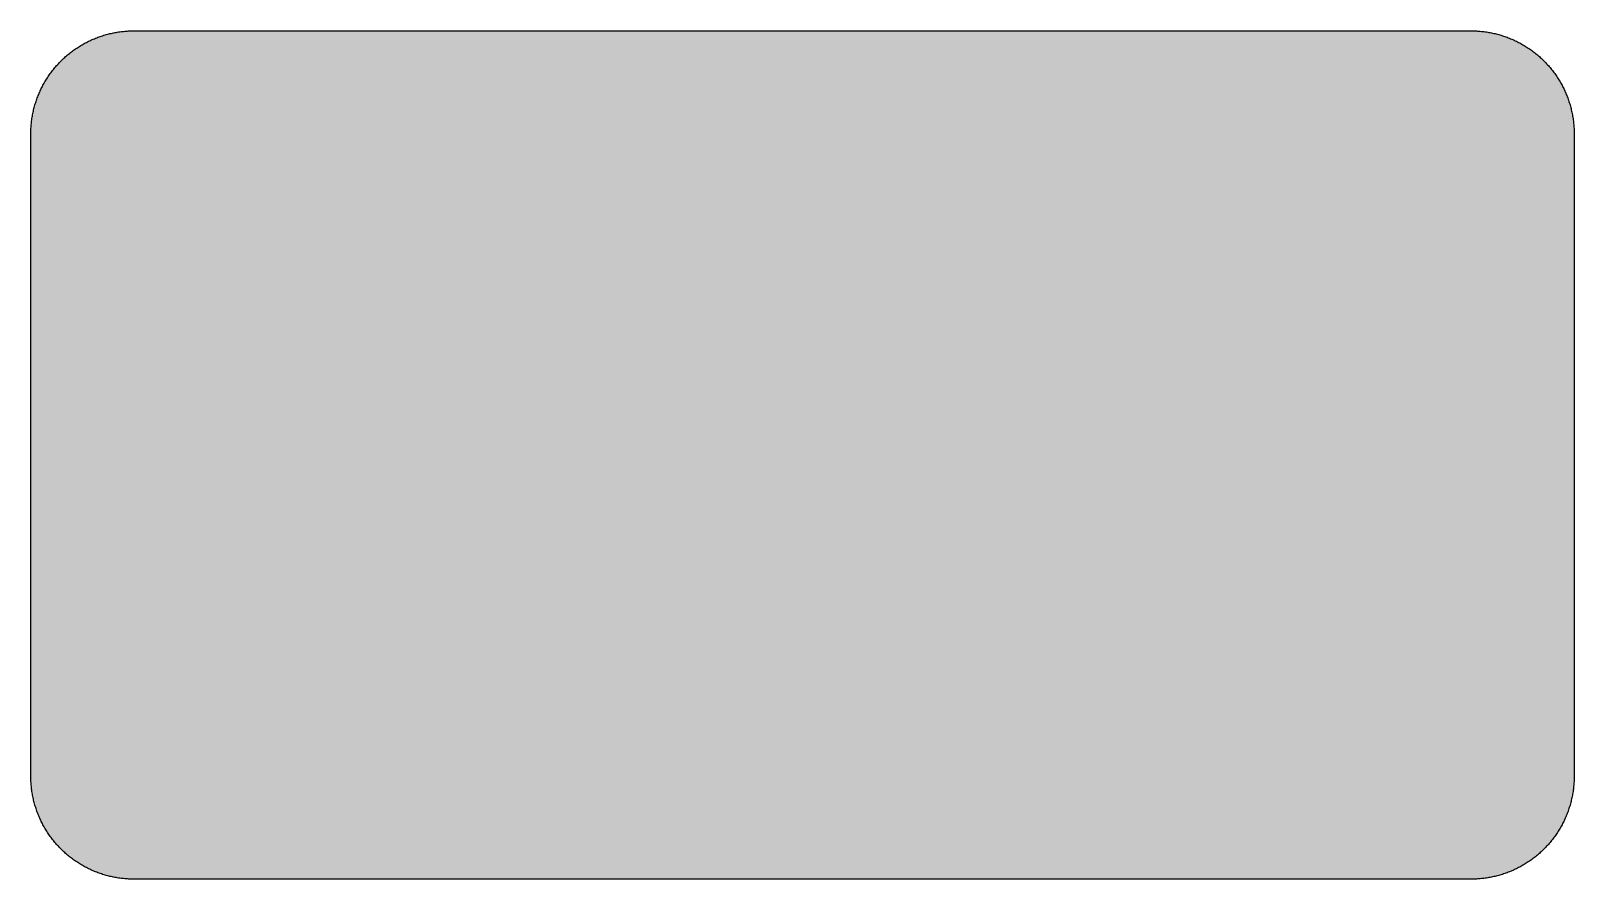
# Model space of a CAD drawing. Header units: millimetres. Extents: x 0 to 212, y 0 to 116.
import ezdxf

# ---------------------------------------------------------------- set-up
doc = ezdxf.new("R2010")
doc.units = ezdxf.units.MM

msp = doc.modelspace()

# ---------------------------------------------------------------- hatches: boundary and pattern name
msp.add_hatch(color=254).paths.add_polyline_path([(14.1633, 0.0536), (13.9878, 0.0533), (13.8125, 0.0559), (13.6373, 0.061), (13.462, 0.0686), (13.2893, 0.0787), (13.114, 0.0914), (12.9413, 0.1041), (12.7686, 0.1219), (12.5959, 0.1397), (12.4231, 0.16), (12.2504, 0.1829), (12.0777, 0.2057), (11.9075, 0.2337), (11.7373, 0.2616), (11.5672, 0.2921), (11.397, 0.3251), (11.2268, 0.3607), (11.0592, 0.3988), (10.8915, 0.4369), (10.7239, 0.4775), (10.5562, 0.5207), (10.3886, 0.5664), (10.2235, 0.6121), (10.0584, 0.6629), (9.8933, 0.7137), (9.7307, 0.7671), (9.5682, 0.8204), (9.4056, 0.8788), (9.2431, 0.9373), (9.083, 0.9982), (8.923, 1.0617), (8.763, 1.1252), (8.6055, 1.1938), (8.4455, 1.2624), (8.2906, 1.331), (8.1331, 1.4046), (7.9781, 1.4783), (7.8232, 1.5545), (7.6708, 1.6332), (7.5184, 1.7145), (7.366, 1.7958), (7.2161, 1.8796), (7.0663, 1.966), (6.919, 2.0523), (6.7716, 2.1438), (6.6243, 2.2352), (6.4795, 2.3266), (6.3348, 2.4232), (6.19, 2.5197), (6.0477, 2.6187), (5.908, 2.7178), (5.7683, 2.8194), (5.6286, 2.9235), (5.4915, 3.0302), (5.3543, 3.1369), (5.2197, 3.2461), (5.0851, 3.3579), (4.953, 3.4722), (4.8209, 3.5865), (4.6914, 3.7033), (4.5644, 3.8202), (4.4348, 3.9395), (4.3104, 4.0615), (4.1859, 4.1859), (4.0615, 4.3104), (3.9395, 4.4348), (3.8202, 4.5618), (3.7033, 4.6914), (3.5865, 4.8209), (3.4722, 4.953), (3.3579, 5.0851), (3.2487, 5.2197), (3.1369, 5.3543), (3.0302, 5.4915), (2.9235, 5.6286), (2.8194, 5.7683), (2.7178, 5.908), (2.6187, 6.0477), (2.5197, 6.19), (2.4232, 6.3348), (2.3266, 6.477), (2.2352, 6.6243), (2.1438, 6.7691), (2.0523, 6.919), (1.966, 7.0663), (1.8796, 7.2161), (1.7958, 7.366), (1.7145, 7.5184), (1.6332, 7.6708), (1.5545, 7.8232), (1.4783, 7.9781), (1.4046, 8.1331), (1.331, 8.2906), (1.2598, 8.4455), (1.1913, 8.603), (1.1252, 8.763), (1.0592, 8.923), (0.9982, 9.083), (0.9373, 9.2431), (0.8763, 9.4056), (0.8204, 9.5682), (0.7645, 9.7307), (0.7112, 9.8933), (0.6604, 10.0584), (0.6121, 10.2235), (0.5639, 10.3911), (0.5207, 10.5562), (0.4775, 10.7239), (0.4343, 10.8915), (0.3962, 11.0592), (0.3607, 11.2268), (0.3251, 11.397), (0.2921, 11.5672), (0.2616, 11.7373), (0.2311, 11.9075), (0.2057, 12.0802), (0.1803, 12.2504), (0.1575, 12.4231), (0.1372, 12.5959), (0.1194, 12.7686), (0.1041, 12.9413), (0.0889, 13.1166), (0.0787, 13.2893), (0.0686, 13.4645), (0.061, 13.6373), (0.0559, 13.8125), (0.0508, 13.9878), (0.0508, 14.163), (0.0522, 102.3592), (0.0508, 102.5322), (0.0559, 102.7074), (0.061, 102.8827), (0.0686, 103.058), (0.0787, 103.2307), (0.0889, 103.4059), (0.1041, 103.5787), (0.1194, 103.7514), (0.1372, 103.9241), (0.1575, 104.0968), (0.1803, 104.2695), (0.2057, 104.4423), (0.2311, 104.6124), (0.2616, 104.7826), (0.2921, 104.9528), (0.3251, 105.123), (0.3607, 105.2932), (0.3962, 105.4608), (0.4343, 105.6284), (0.4775, 105.7961), (0.5207, 105.9637), (0.5639, 106.1314), (0.6121, 106.2965), (0.6604, 106.4616), (0.7112, 106.6267), (0.7645, 106.7892), (0.8204, 106.9518), (0.8763, 107.1143), (0.9373, 107.2769), (0.9982, 107.4369), (1.0592, 107.5969), (1.1252, 107.757), (1.1913, 107.9144), (1.2598, 108.0745), (1.331, 108.2294), (1.4046, 108.3869), (1.4783, 108.5418), (1.5545, 108.6968), (1.6332, 108.8492), (1.7145, 109.0016), (1.7958, 109.154), (1.8796, 109.3038), (1.966, 109.4537), (2.0523, 109.601), (2.1438, 109.7483), (2.2352, 109.8956), (2.3266, 110.0404), (2.4232, 110.1852), (2.5197, 110.33), (2.6187, 110.4722), (2.7178, 110.6119), (2.8194, 110.7516), (2.9235, 110.8913), (3.0302, 111.0285), (3.1369, 111.1656), (3.2487, 111.3003), (3.3579, 111.4349), (3.4722, 111.567), (3.5865, 111.699), (3.7033, 111.8286), (3.8202, 111.9556), (3.9395, 112.0851), (4.0615, 112.2096), (4.1859, 112.334), (4.3104, 112.4585), (4.4348, 112.5804), (4.5644, 112.6998), (4.6914, 112.8166), (4.8209, 112.9335), (4.953, 113.0478), (5.0851, 113.1621), (5.2197, 113.2713), (5.3543, 113.3831), (5.4915, 113.4897), (5.6286, 113.5964), (5.7683, 113.7006), (5.908, 113.8022), (6.0477, 113.9012), (6.19, 114.0003), (6.3348, 114.0968), (6.4795, 114.1933), (6.6243, 114.2848), (6.7716, 114.3762), (6.919, 114.4676), (7.0663, 114.554), (7.2161, 114.6404), (7.366, 114.7242), (7.5184, 114.8055), (7.6708, 114.8867), (7.8232, 114.9655), (7.9781, 115.0417), (8.1331, 115.1153), (8.2906, 115.189), (8.4455, 115.2601), (8.6055, 115.3287), (8.763, 115.3947), (8.923, 115.4608), (9.083, 115.5217), (9.2431, 115.5827), (9.4056, 115.6437), (9.5682, 115.6995), (9.7307, 115.7554), (9.8933, 115.8088), (10.0584, 115.8596), (10.2235, 115.9078), (10.3886, 115.9561), (10.5562, 115.9993), (10.7239, 116.0424), (10.8915, 116.0856), (11.0592, 116.1237), (11.2268, 116.1593), (11.397, 116.1948), (11.5672, 116.2279), (11.7373, 116.2583), (11.9075, 116.2888), (12.0777, 116.3142), (12.2504, 116.3396), (12.4231, 116.3625), (12.5959, 116.3828), (12.7686, 116.4006), (12.9413, 116.4158), (13.114, 116.4311), (13.2893, 116.4412), (13.462, 116.4514), (13.6373, 116.459), (13.8125, 116.4641), (13.9878, 116.4692), (14.163, 116.4692), (197.6078, 116.4703), (197.7822, 116.4692), (197.9574, 116.4641), (198.1327, 116.459), (198.3054, 116.4514), (198.4807, 116.4412), (198.6534, 116.4311), (198.8287, 116.4158), (199.0014, 116.4006), (199.1741, 116.3828), (199.3468, 116.3625), (199.5195, 116.3396), (199.6897, 116.3142), (199.8624, 116.2888), (200.0326, 116.2583), (200.2028, 116.2279), (200.373, 116.1948), (200.5432, 116.1593), (200.7108, 116.1237), (200.8784, 116.0856), (201.0461, 116.0424), (201.2137, 115.9993), (201.3788, 115.9561), (201.5465, 115.9078), (201.7116, 115.8596), (201.8767, 115.8088), (202.0392, 115.7554), (202.2018, 115.6995), (202.3643, 115.6437), (202.5269, 115.5827), (202.6869, 115.5217), (202.8469, 115.4608), (203.007, 115.3947), (203.167, 115.3287), (203.3245, 115.2601), (203.4794, 115.189), (203.6369, 115.1153), (203.7918, 115.0417), (203.9468, 114.9655), (204.0992, 114.8867), (204.2516, 114.8055), (204.404, 114.7242), (204.5538, 114.6404), (204.7037, 114.554), (204.8535, 114.4676), (205.0009, 114.3762), (205.1456, 114.2848), (205.293, 114.1933), (205.4352, 114.0968), (205.58, 114.0003), (205.7222, 113.9012), (205.8619, 113.8022), (206.0016, 113.7006), (206.1413, 113.5964), (206.2785, 113.4897), (206.4156, 113.3831), (206.5503, 113.2713), (206.6849, 113.1621), (206.817, 113.0478), (206.949, 112.9335), (207.0786, 112.8166), (207.2081, 112.6998), (207.3351, 112.5804), (207.4596, 112.4585), (207.584, 112.334), (207.7085, 112.2096), (207.8304, 112.0851), (207.9498, 111.9556), (208.0666, 111.8286), (208.1835, 111.699), (208.2978, 111.567), (208.4121, 111.4349), (208.5238, 111.3003), (208.6331, 111.1656), (208.7397, 111.0285), (208.8464, 110.8913), (208.9506, 110.7516), (209.0522, 110.6119), (209.1512, 110.4722), (209.2503, 110.33), (209.3468, 110.1852), (209.4433, 110.0404), (209.5348, 109.8956), (209.6262, 109.7483), (209.7176, 109.601), (209.804, 109.4537), (209.8904, 109.3038), (209.9742, 109.154), (210.0555, 109.0016), (210.1367, 108.8492), (210.2155, 108.6968), (210.2917, 108.5418), (210.3653, 108.3869), (210.439, 108.2294), (210.5076, 108.0745), (210.5762, 107.9144), (210.6447, 107.757), (210.7082, 107.5969), (210.7717, 107.4369), (210.8327, 107.2769), (210.8911, 107.1143), (210.9495, 106.9518), (211.0029, 106.7892), (211.0562, 106.6267), (211.107, 106.4616), (211.1578, 106.2965), (211.2035, 106.1314), (211.2493, 105.9637), (211.2924, 105.7961), (211.3331, 105.6284), (211.3712, 105.4608), (211.4093, 105.2932), (211.4448, 105.123), (211.4779, 104.9528), (211.5083, 104.7826), (211.5363, 104.6124), (211.5642, 104.4423), (211.5871, 104.2695), (211.6099, 104.0968), (211.6303, 103.9241), (211.648, 103.7514), (211.6658, 103.5787), (211.6785, 103.4059), (211.6912, 103.2307), (211.7014, 103.058), (211.709, 102.8827), (211.7141, 102.7074), (211.7166, 102.5322), (211.7166, 102.3569), (211.7189, 14.1647), (211.7166, 13.9878), (211.7141, 13.8125), (211.709, 13.6373), (211.7014, 13.4645), (211.6912, 13.2893), (211.6785, 13.1166), (211.6658, 12.9413), (211.648, 12.7686), (211.6303, 12.5959), (211.6099, 12.4231), (211.5871, 12.2504), (211.5642, 12.0802), (211.5363, 11.9075), (211.5083, 11.7373), (211.4779, 11.5672), (211.4448, 11.397), (211.4093, 11.2268), (211.3712, 11.0592), (211.3331, 10.8915), (211.2924, 10.7239), (211.2493, 10.5562), (211.2035, 10.3911), (211.1578, 10.2235), (211.107, 10.0584), (211.0562, 9.8933), (211.0029, 9.7307), (210.9495, 9.5682), (210.8911, 9.4056), (210.8327, 9.2431), (210.7717, 9.083), (210.7082, 8.923), (210.6447, 8.763), (210.5762, 8.603), (210.5076, 8.4455), (210.439, 8.2906), (210.3653, 8.1331), (210.2917, 7.9781), (210.2155, 7.8232), (210.1367, 7.6708), (210.0555, 7.5184), (209.9742, 7.366), (209.8904, 7.2161), (209.804, 7.0663), (209.7176, 6.919), (209.6262, 6.7691), (209.5348, 6.6243), (209.4433, 6.477), (209.3468, 6.3348), (209.2503, 6.19), (209.1512, 6.0477), (209.0522, 5.908), (208.9506, 5.7683), (208.8464, 5.6286), (208.7397, 5.4915), (208.6331, 5.3543), (208.5238, 5.2197), (208.4121, 5.0851), (208.2978, 4.953), (208.1835, 4.8209), (208.0666, 4.6914), (207.9498, 4.5618), (207.8304, 4.4348), (207.7085, 4.3104), (207.584, 4.1859), (207.4596, 4.0615), (207.3351, 3.9395), (207.2081, 3.8202), (207.0786, 3.7033), (206.949, 3.5865), (206.817, 3.4722), (206.6849, 3.3579), (206.5503, 3.2461), (206.4156, 3.1369), (206.2785, 3.0302), (206.1413, 2.9235), (206.0016, 2.8194), (205.8619, 2.7178), (205.7222, 2.6187), (205.58, 2.5197), (205.4352, 2.4232), (205.293, 2.3266), (205.1456, 2.2352), (205.0009, 2.1438), (204.8535, 2.0523), (204.7037, 1.966), (204.5538, 1.8796), (204.404, 1.7958), (204.2516, 1.7145), (204.0992, 1.6332), (203.9468, 1.5545), (203.7918, 1.4783), (203.6369, 1.4046), (203.4794, 1.331), (203.3245, 1.2624), (203.167, 1.1938), (203.007, 1.1252), (202.8469, 1.0617), (202.6869, 0.9982), (202.5269, 0.9373), (202.3643, 0.8788), (202.2018, 0.8204), (202.0392, 0.7671), (201.8767, 0.7137), (201.7116, 0.6629), (201.5465, 0.6121), (201.3788, 0.5664), (201.2137, 0.5207), (201.0461, 0.4775), (200.8784, 0.4369), (200.7108, 0.3988), (200.5432, 0.3607), (200.373, 0.3251), (200.2028, 0.2921), (200.0326, 0.2616), (199.8624, 0.2337), (199.6897, 0.2057), (199.5195, 0.1829), (199.3468, 0.16), (199.1741, 0.1397), (199.0014, 0.1219), (198.8287, 0.1041), (198.6534, 0.0914), (198.4807, 0.0787), (198.3054, 0.0686), (198.1327, 0.061), (197.9574, 0.0559), (197.7822, 0.0533), (197.6069, 0.0533)])
h = msp.add_hatch(color=59)
h.paths.add_polyline_path([(14.1633, 3.5814), (13.8887, 3.5839), (13.6169, 3.5941), (13.3477, 3.6119), (13.081, 3.6347), (12.8143, 3.6652), (12.5501, 3.7008), (12.2885, 3.7465), (12.0294, 3.7948), (11.7729, 3.8506), (11.5164, 3.9141), (11.2649, 3.9827), (11.016, 4.0564), (10.7671, 4.1351), (10.5232, 4.2215), (10.2819, 4.3129), (10.0432, 4.412), (9.8069, 4.5161), (9.5733, 4.6228), (9.3447, 4.7371), (9.1186, 4.8565), (8.8951, 4.9809), (8.6741, 5.113), (8.4582, 5.2476), (8.2448, 5.3873), (8.0366, 5.5321), (7.8308, 5.682), (7.6276, 5.8369), (7.4295, 5.9969), (7.2365, 6.1595), (7.046, 6.3297), (6.8605, 6.5024), (6.6777, 6.6802), (6.5024, 6.8605), (6.3271, 7.046), (6.1595, 7.2365), (5.9969, 7.432), (5.8369, 7.6302), (5.682, 7.8308), (5.5321, 8.0366), (5.3873, 8.2448), (5.2451, 8.4582), (5.1105, 8.6741), (4.9809, 8.8951), (4.8565, 9.1186), (4.7371, 9.3447), (4.6228, 9.5758), (4.5136, 9.8069), (4.4094, 10.0432), (4.3129, 10.2819), (4.2215, 10.5232), (4.1351, 10.7696), (4.0538, 11.016), (3.9802, 11.2649), (3.9116, 11.5189), (3.8506, 11.7729), (3.7948, 12.0294), (3.744, 12.2911), (3.7008, 12.5527), (3.6627, 12.8143), (3.6322, 13.081), (3.6093, 13.3502), (3.5916, 13.6195), (3.5814, 13.8913), (3.5789, 14.163), (3.58, 102.3592), (3.5814, 102.6312), (3.5916, 102.903), (3.6093, 103.1723), (3.6322, 103.439), (3.6627, 103.7057), (3.7008, 103.9698), (3.744, 104.2314), (3.7948, 104.4905), (3.8506, 104.7471), (3.9116, 105.0036), (3.9802, 105.2551), (4.0538, 105.504), (4.1351, 105.7529), (4.2215, 105.9967), (4.3129, 106.238), (4.4094, 106.4768), (4.5136, 106.713), (4.6228, 106.9467), (4.7371, 107.1753), (4.8565, 107.4014), (4.9809, 107.6249), (5.1105, 107.8459), (5.2451, 108.0618), (5.3873, 108.2751), (5.5321, 108.4834), (5.682, 108.6891), (5.8369, 108.8923), (5.9969, 109.0905), (6.1595, 109.2835), (6.3271, 109.474), (6.5024, 109.6594), (6.6777, 109.8423), (6.8605, 110.0176), (7.046, 110.1928), (7.2365, 110.3605), (7.4295, 110.523), (7.6276, 110.683), (7.8308, 110.838), (8.0366, 110.9878), (8.2448, 111.1326), (8.4582, 111.2749), (8.6741, 111.4095), (8.8951, 111.539), (9.1186, 111.6635), (9.3447, 111.7829), (9.5733, 111.8972), (9.8069, 112.0064), (10.0432, 112.1105), (10.2819, 112.207), (10.5232, 112.2985), (10.7671, 112.3848), (11.016, 112.4661), (11.2649, 112.5398), (11.5164, 112.6084), (11.7729, 112.6693), (12.0294, 112.7252), (12.2885, 112.776), (12.5501, 112.8192), (12.8143, 112.8573), (13.081, 112.8878), (13.3477, 112.9106), (13.6169, 112.9284), (13.8887, 112.9386), (14.163, 112.9411), (197.6078, 112.9425), (197.8787, 112.9386), (198.1505, 112.9284), (198.4197, 112.9106), (198.689, 112.8878), (198.9557, 112.8573), (199.2173, 112.8192), (199.4789, 112.776), (199.7405, 112.7252), (199.9971, 112.6693), (200.2511, 112.6084), (200.5051, 112.5398), (200.754, 112.4661), (201.0004, 112.3848), (201.2467, 112.2985), (201.488, 112.207), (201.7268, 112.1105), (201.963, 112.0064), (202.1942, 111.8972), (202.4253, 111.7829), (202.6514, 111.6635), (202.8749, 111.539), (203.0959, 111.4095), (203.3118, 111.2749), (203.5251, 111.1326), (203.7334, 110.9878), (203.9391, 110.838), (204.1398, 110.683), (204.3379, 110.523), (204.5335, 110.3605), (204.724, 110.1928), (204.9094, 110.0176), (205.0898, 109.8423), (205.2676, 109.6594), (205.4403, 109.474), (205.6105, 109.2835), (205.773, 109.0905), (205.933, 108.8923), (206.088, 108.6891), (206.2378, 108.4834), (206.3826, 108.2751), (206.5223, 108.0618), (206.6569, 107.8459), (206.789, 107.6249), (206.9135, 107.4014), (207.0329, 107.1753), (207.1472, 106.9467), (207.2538, 106.713), (207.358, 106.4768), (207.457, 106.238), (207.5485, 105.9967), (207.6348, 105.7529), (207.7136, 105.504), (207.7872, 105.2551), (207.8558, 105.0036), (207.9193, 104.7471), (207.9752, 104.4905), (208.0235, 104.2314), (208.0692, 103.9698), (208.1047, 103.7057), (208.1352, 103.439), (208.1581, 103.1723), (208.1759, 102.903), (208.186, 102.6312), (208.1911, 102.3569), (208.1911, 14.1647), (208.186, 13.8913), (208.1759, 13.6195), (208.1581, 13.3502), (208.1352, 13.081), (208.1047, 12.8143), (208.0692, 12.5527), (208.0235, 12.2911), (207.9752, 12.0294), (207.9193, 11.7729), (207.8558, 11.5189), (207.7872, 11.2649), (207.7136, 11.016), (207.6348, 10.7696), (207.5485, 10.5232), (207.457, 10.2819), (207.358, 10.0432), (207.2538, 9.8069), (207.1472, 9.5758), (207.0329, 9.3447), (206.9135, 9.1186), (206.789, 8.8951), (206.6569, 8.6741), (206.5223, 8.4582), (206.3826, 8.2448), (206.2378, 8.0366), (206.088, 7.8308), (205.933, 7.6302), (205.773, 7.432), (205.6105, 7.2365), (205.4403, 7.046), (205.2676, 6.8605), (205.0898, 6.6802), (204.9094, 6.5024), (204.724, 6.3297), (204.5335, 6.1595), (204.3379, 5.9969), (204.1398, 5.8369), (203.9391, 5.682), (203.7334, 5.5321), (203.5251, 5.3873), (203.3118, 5.2476), (203.0959, 5.113), (202.8749, 4.9809), (202.6514, 4.8565), (202.4253, 4.7371), (202.1942, 4.6228), (201.963, 4.5161), (201.7268, 4.412), (201.488, 4.3129), (201.2467, 4.2215), (201.0004, 4.1351), (200.754, 4.0564), (200.5051, 3.9827), (200.2511, 3.9141), (199.9971, 3.8506), (199.7405, 3.7948), (199.4789, 3.7465), (199.2173, 3.7008), (198.9557, 3.6652), (198.689, 3.6347), (198.4197, 3.6119), (198.1505, 3.5941), (197.8787, 3.5839), (197.6069, 3.5789)])
h.paths.add_polyline_path([(14.1633, 8.8731), (14.0259, 8.8748), (13.8887, 8.8798), (13.7541, 8.8875), (13.622, 8.9002), (13.4874, 8.9154), (13.3553, 8.9332), (13.2258, 8.9535), (13.0962, 8.9789), (12.9667, 9.0068), (12.8397, 9.0373), (12.7127, 9.0729), (12.5882, 9.1084), (12.4663, 9.1491), (12.3419, 9.1923), (12.2225, 9.238), (12.1031, 9.2888), (11.9837, 9.3396), (11.8694, 9.3929), (11.7526, 9.4513), (11.6408, 9.5098), (11.5291, 9.5733), (11.4198, 9.6368), (11.3106, 9.7053), (11.2039, 9.7765), (11.0998, 9.8476), (10.9957, 9.9238), (10.8966, 10), (10.7975, 10.0787), (10.6985, 10.1625), (10.6045, 10.2464), (10.5105, 10.3327), (10.4216, 10.4216), (10.3327, 10.5131), (10.2464, 10.6045), (10.16, 10.701), (10.0787, 10.7975), (10, 10.8966), (9.9212, 10.9982), (9.8476, 11.0998), (9.7739, 11.2039), (9.7053, 11.3106), (9.6368, 11.4198), (9.5707, 11.5291), (9.5098, 11.6408), (9.4488, 11.7551), (9.3929, 11.8694), (9.337, 11.9863), (9.2862, 12.1031), (9.238, 12.2225), (9.1923, 12.3444), (9.1491, 12.4663), (9.1084, 12.5908), (9.0703, 12.7152), (9.0373, 12.8397), (9.0068, 12.9692), (8.9789, 13.0962), (8.9535, 13.2258), (8.9306, 13.3579), (8.9129, 13.4899), (8.8976, 13.622), (8.8849, 13.7566), (8.8773, 13.8913), (8.8722, 14.0259), (8.8697, 14.163), (8.8717, 102.3592), (8.8722, 102.4941), (8.8773, 102.6312), (8.8849, 102.7659), (8.8976, 102.8979), (8.9129, 103.0326), (8.9306, 103.1646), (8.9535, 103.2942), (8.9789, 103.4237), (9.0068, 103.5533), (9.0373, 103.6803), (9.0703, 103.8073), (9.1084, 103.9317), (9.1491, 104.0536), (9.1923, 104.1781), (9.238, 104.2975), (9.2862, 104.4169), (9.337, 104.5362), (9.3929, 104.6505), (9.4488, 104.7674), (9.5098, 104.8791), (9.5707, 104.9909), (9.6368, 105.1001), (9.7053, 105.2093), (9.7739, 105.316), (9.8476, 105.4202), (9.9212, 105.5243), (10, 105.6234), (10.0787, 105.7224), (10.16, 105.8215), (10.2464, 105.9155), (10.3327, 106.0094), (10.4216, 106.0983), (10.5105, 106.1872), (10.6045, 106.2736), (10.6985, 106.36), (10.7975, 106.4412), (10.8966, 106.52), (10.9957, 106.5987), (11.0998, 106.6724), (11.2039, 106.746), (11.3106, 106.8146), (11.4198, 106.8832), (11.5291, 106.9492), (11.6408, 107.0102), (11.7526, 107.0712), (11.8694, 107.127), (11.9837, 107.1829), (12.1031, 107.2337), (12.2225, 107.282), (12.3419, 107.3277), (12.4663, 107.3709), (12.5882, 107.4115), (12.7127, 107.4496), (12.8397, 107.4826), (12.9667, 107.5131), (13.0962, 107.5411), (13.2258, 107.5665), (13.3553, 107.5893), (13.4874, 107.6071), (13.622, 107.6223), (13.7541, 107.635), (13.8887, 107.6427), (14.0259, 107.6477), (14.163, 107.6503), (197.6078, 107.6508), (197.7441, 107.6477), (197.8787, 107.6427), (198.0133, 107.635), (198.1479, 107.6223), (198.28, 107.6071), (198.4121, 107.5893), (198.5442, 107.5665), (198.6737, 107.5411), (198.8007, 107.5131), (198.9303, 107.4826), (199.0547, 107.4496), (199.1792, 107.4115), (199.3036, 107.3709), (199.4256, 107.3277), (199.5475, 107.282), (199.6669, 107.2337), (199.7837, 107.1829), (199.9005, 107.127), (200.0148, 107.0712), (200.1291, 107.0102), (200.2409, 106.9492), (200.3501, 106.8832), (200.4593, 106.8146), (200.566, 106.746), (200.6702, 106.6724), (200.7718, 106.5987), (200.8734, 106.52), (200.9724, 106.4412), (201.0689, 106.36), (201.1655, 106.2736), (201.2569, 106.1872), (201.3483, 106.0983), (201.4372, 106.0094), (201.5236, 105.9155), (201.6074, 105.8215), (201.6912, 105.7224), (201.77, 105.6234), (201.8462, 105.5243), (201.9224, 105.4202), (201.9935, 105.316), (202.0646, 105.2093), (202.1332, 105.1001), (202.1967, 104.9909), (202.2602, 104.8791), (202.3186, 104.7674), (202.377, 104.6505), (202.4304, 104.5362), (202.4812, 104.4169), (202.532, 104.2975), (202.5777, 104.1781), (202.6209, 104.0536), (202.6615, 103.9317), (202.6971, 103.8073), (202.7326, 103.6803), (202.7631, 103.5533), (202.7911, 103.4237), (202.8165, 103.2942), (202.8368, 103.1646), (202.8546, 103.0326), (202.8698, 102.8979), (202.8825, 102.7659), (202.8901, 102.6312), (202.8952, 102.4941), (202.8977, 102.3569), (202.8994, 14.1647), (202.8952, 14.0259), (202.8901, 13.8913), (202.8825, 13.7566), (202.8698, 13.622), (202.8546, 13.4899), (202.8368, 13.3579), (202.8165, 13.2258), (202.7911, 13.0962), (202.7631, 12.9692), (202.7326, 12.8397), (202.6971, 12.7152), (202.6615, 12.5908), (202.6209, 12.4663), (202.5777, 12.3444), (202.532, 12.2225), (202.4812, 12.1031), (202.4304, 11.9863), (202.377, 11.8694), (202.3186, 11.7551), (202.2602, 11.6408), (202.1967, 11.5291), (202.1332, 11.4198), (202.0646, 11.3106), (201.9935, 11.2039), (201.9224, 11.0998), (201.8462, 10.9982), (201.77, 10.8966), (201.6912, 10.7975), (201.6074, 10.701), (201.5236, 10.6045), (201.4372, 10.5131), (201.3483, 10.4216), (201.2569, 10.3327), (201.1655, 10.2464), (201.0689, 10.1625), (200.9724, 10.0787), (200.8734, 10), (200.7718, 9.9238), (200.6702, 9.8476), (200.566, 9.7765), (200.4593, 9.7053), (200.3501, 9.6368), (200.2409, 9.5733), (200.1291, 9.5098), (200.0148, 9.4513), (199.9005, 9.3929), (199.7837, 9.3396), (199.6669, 9.2888), (199.5475, 9.238), (199.4256, 9.1923), (199.3036, 9.1491), (199.1792, 9.1084), (199.0547, 9.0729), (198.9303, 9.0373), (198.8007, 9.0068), (198.6737, 8.9789), (198.5442, 8.9535), (198.4121, 8.9332), (198.28, 8.9154), (198.1479, 8.9002), (198.0133, 8.8875), (197.8787, 8.8798), (197.7441, 8.8748), (197.6069, 8.8722)], flags=16)
h = msp.add_hatch(color=59)
h.paths.add_polyline_path([(59.5835, 58.7029), (59.5833, 58.768), (59.5833, 58.8366), (59.5859, 58.9026), (59.5884, 58.9686), (59.5909, 59.0372), (59.5935, 59.1033), (59.5986, 59.1693), (59.6036, 59.2353), (59.6087, 59.3014), (59.6163, 59.3674), (59.624, 59.4335), (59.6316, 59.502), (59.6392, 59.5655), (59.6494, 59.6316), (59.657, 59.6976), (59.6671, 59.7637), (59.6798, 59.8297), (59.69, 59.8957), (59.7027, 59.9592), (59.7154, 60.0253), (59.7306, 60.0913), (59.7433, 60.1548), (59.7586, 60.2183), (59.7738, 60.2844), (59.7916, 60.3479), (59.8068, 60.4114), (59.8246, 60.4749), (59.8424, 60.5409), (59.8627, 60.6044), (59.8805, 60.6679), (59.9008, 60.7289), (59.9211, 60.7924), (59.944, 60.8559), (59.9643, 60.9168), (59.9872, 60.9803), (60.01, 61.0413), (60.0354, 61.1048), (60.0583, 61.1657), (60.0837, 61.2267), (60.1091, 61.2877), (60.1345, 61.3486), (60.1624, 61.4096), (60.1904, 61.4705), (60.2183, 61.5315), (60.2463, 61.5899), (60.2767, 61.6509), (60.3047, 61.7093), (60.3352, 61.7677), (60.3682, 61.8261), (60.3987, 61.8846), (60.4317, 61.943), (60.4647, 62.0014), (60.4977, 62.0598), (60.5307, 62.1157), (60.5663, 62.1741), (60.6019, 62.23), (60.6374, 62.2859), (60.673, 62.3418), (60.7111, 62.3976), (60.7492, 62.4535), (60.7873, 62.5069), (60.8254, 62.5627), (60.866, 62.6161), (60.9041, 62.6694), (62.2293, 64.4356), (62.2706, 64.4931), (62.3138, 64.5516), (62.357, 64.6074), (62.4002, 64.6659), (62.4434, 64.7268), (62.484, 64.7852), (62.5272, 64.8437), (62.5678, 64.9021), (62.611, 64.9605), (62.6516, 65.0215), (62.6923, 65.0799), (62.7329, 65.1383), (62.7736, 65.1993), (62.8142, 65.2602), (62.8548, 65.3186), (62.8955, 65.3796), (62.9336, 65.4406), (62.9742, 65.499), (63.0149, 65.5599), (63.053, 65.6209), (63.0911, 65.6819), (63.1317, 65.7428), (63.1698, 65.8038), (63.2079, 65.8647), (63.246, 65.9282), (63.2841, 65.9892), (63.3197, 66.0502), (63.3578, 66.1111), (63.3959, 66.1746), (63.4314, 66.2356), (63.4695, 66.2991), (63.5051, 66.36), (63.5406, 66.4235), (63.5762, 66.4845), (63.6143, 66.548), (63.6499, 66.6115), (63.6829, 66.675), (63.7184, 66.7385), (63.754, 66.7995), (63.7896, 66.863), (63.8226, 66.9265), (63.8581, 66.99), (63.8912, 67.056), (63.9242, 67.1195), (63.9572, 67.183), (63.9902, 67.2465), (64.0232, 67.3125), (64.0563, 67.376), (64.0893, 67.4395), (64.1223, 67.5056), (64.1528, 67.5691), (64.1858, 67.6351), (64.2163, 67.6986), (64.2493, 67.7647), (64.2798, 67.8307), (64.3103, 67.8942), (64.3407, 67.9602), (64.3712, 68.0263), (64.4017, 68.0923), (64.4322, 68.1584), (64.4627, 68.2244), (64.4906, 68.2904), (64.5211, 68.3565), (64.549, 68.4225), (73.2716, 88.4629), (73.312, 88.5546), (73.3552, 88.6485), (73.4009, 88.74), (73.4466, 88.8314), (73.4949, 88.9203), (73.5457, 89.0092), (73.5965, 89.0956), (73.6498, 89.1819), (73.7032, 89.2658), (73.7591, 89.3496), (73.8149, 89.4334), (73.8734, 89.5147), (73.9343, 89.596), (73.9953, 89.6747), (74.0562, 89.7509), (74.1197, 89.8271), (74.1858, 89.9033), (74.2518, 89.977), (74.3204, 90.0506), (74.389, 90.1217), (74.4576, 90.1929), (74.5287, 90.2614), (74.6023, 90.3275), (74.676, 90.3935), (74.7497, 90.4596), (74.8259, 90.5231), (74.9021, 90.584), (74.9808, 90.645), (75.0595, 90.7034), (75.1408, 90.7618), (75.2196, 90.8177), (75.3034, 90.8736), (75.3847, 90.9269), (75.4685, 90.9777), (75.5548, 91.0285), (75.6412, 91.0768), (75.7276, 91.125), (75.8139, 91.1708), (75.9028, 91.2139), (75.9917, 91.2571), (76.0806, 91.2978), (76.1721, 91.3384), (76.2635, 91.374), (76.3549, 91.4121), (76.4489, 91.4451), (76.5429, 91.4781), (76.6369, 91.5111), (76.7309, 91.5391), (76.8274, 91.567), (76.9239, 91.5949), (77.0204, 91.6178), (77.1169, 91.6407), (77.216, 91.6635), (77.3151, 91.6813), (77.4141, 91.6991), (77.5132, 91.7143), (77.6122, 91.7296), (77.7138, 91.7397), (77.8129, 91.7499), (77.9145, 91.76), (78.0161, 91.7651), (78.1177, 91.7702), (78.2218, 91.7727), (78.3234, 91.7753), (133.4463, 91.7758), (133.5481, 91.7727), (133.6497, 91.7702), (133.7513, 91.7651), (133.8529, 91.76), (133.9545, 91.7499), (134.0561, 91.7397), (134.1552, 91.7296), (134.2568, 91.7143), (134.3558, 91.6991), (134.4549, 91.6813), (134.554, 91.6635), (134.6505, 91.6407), (134.7495, 91.6178), (134.8461, 91.5949), (134.9426, 91.567), (135.0366, 91.5391), (135.1331, 91.5111), (135.2271, 91.4781), (135.321, 91.4451), (135.4125, 91.4121), (135.5065, 91.374), (135.5979, 91.3384), (135.6868, 91.2978), (135.7782, 91.2571), (135.8671, 91.2139), (135.956, 91.1708), (136.0424, 91.125), (136.1288, 91.0768), (136.2151, 91.0285), (136.2989, 90.9777), (136.3853, 90.9269), (136.4666, 90.8736), (136.5479, 90.8177), (136.6291, 90.7618), (136.7104, 90.7034), (136.7892, 90.645), (136.8679, 90.584), (136.9441, 90.5231), (137.0203, 90.4596), (137.094, 90.3935), (137.1676, 90.3275), (137.2413, 90.2614), (137.3124, 90.1929), (137.381, 90.1217), (137.4496, 90.0506), (137.5181, 89.977), (137.5842, 89.9033), (137.6502, 89.8271), (137.7137, 89.7509), (137.7747, 89.6747), (137.8356, 89.596), (137.8966, 89.5147), (137.955, 89.4334), (138.0109, 89.3496), (138.0668, 89.2658), (138.1227, 89.1819), (138.1735, 89.0956), (138.2243, 89.0092), (138.2751, 88.9203), (138.3233, 88.8314), (138.369, 88.74), (138.4148, 88.6485), (138.4579, 88.5546), (138.5011, 88.4606), (147.2212, 68.4234), (147.2489, 68.3565), (147.2794, 68.2904), (147.3073, 68.2244), (147.3378, 68.1584), (147.3683, 68.0923), (147.3962, 68.0263), (147.4267, 67.9602), (147.4597, 67.8942), (147.4902, 67.8307), (147.5207, 67.7647), (147.5511, 67.6986), (147.5842, 67.6351), (147.6146, 67.5691), (147.6477, 67.5056), (147.6807, 67.4395), (147.7112, 67.376), (147.7442, 67.3125), (147.7772, 67.2465), (147.8102, 67.183), (147.8458, 67.1195), (147.8788, 67.056), (147.9118, 66.99), (147.9474, 66.9265), (147.9804, 66.863), (148.016, 66.7995), (148.049, 66.7385), (148.0845, 66.675), (148.1201, 66.6115), (148.1557, 66.548), (148.1912, 66.4845), (148.2268, 66.4235), (148.2649, 66.36), (148.3004, 66.2991), (148.336, 66.2356), (148.3741, 66.1746), (148.4122, 66.1111), (148.4478, 66.0502), (148.4859, 65.9892), (148.524, 65.9282), (148.5621, 65.8647), (148.6002, 65.8038), (148.6383, 65.7428), (148.6764, 65.6819), (148.717, 65.6209), (148.7551, 65.5599), (148.7957, 65.499), (148.8338, 65.4406), (148.8745, 65.3796), (148.9151, 65.3186), (148.9532, 65.2602), (148.9939, 65.1993), (149.0345, 65.1383), (149.0751, 65.0799), (149.1183, 65.0215), (149.159, 64.9605), (149.1996, 64.9021), (149.2428, 64.8437), (149.2834, 64.7852), (149.3266, 64.7268), (149.3698, 64.6659), (149.4104, 64.6074), (149.4536, 64.5516), (149.4968, 64.4931), (149.54, 64.4347), (150.8647, 62.6717), (150.9039, 62.6161), (150.942, 62.5627), (150.9827, 62.5069), (151.0208, 62.4535), (151.0589, 62.3976), (151.0944, 62.3418), (151.1325, 62.2859), (151.1681, 62.23), (151.2037, 62.1741), (151.2367, 62.1157), (151.2722, 62.0598), (151.3053, 62.0014), (151.3383, 61.943), (151.3713, 61.8846), (151.4018, 61.8261), (151.4323, 61.7677), (151.4627, 61.7093), (151.4932, 61.6509), (151.5237, 61.5899), (151.5516, 61.5315), (151.5796, 61.4705), (151.6075, 61.4096), (151.6329, 61.3486), (151.6609, 61.2877), (151.6863, 61.2267), (151.7117, 61.1657), (151.7345, 61.1048), (151.7599, 61.0413), (151.7828, 60.9803), (151.8031, 60.9168), (151.826, 60.8559), (151.8463, 60.7924), (151.8691, 60.7289), (151.8869, 60.6679), (151.9072, 60.6044), (151.925, 60.5409), (151.9453, 60.4749), (151.9606, 60.4114), (151.9784, 60.3479), (151.9936, 60.2844), (152.0088, 60.2183), (152.0241, 60.1548), (152.0393, 60.0913), (152.052, 60.0253), (152.0647, 59.9592), (152.0774, 59.8957), (152.0901, 59.8297), (152.1003, 59.7637), (152.1104, 59.6976), (152.1206, 59.6316), (152.1308, 59.5655), (152.1384, 59.502), (152.146, 59.4335), (152.1536, 59.3674), (152.1587, 59.3014), (152.1638, 59.2353), (152.1689, 59.1693), (152.1739, 59.1033), (152.179, 59.0372), (152.1816, 58.9686), (152.1841, 58.9026), (152.1841, 58.8366), (152.1866, 58.768), (152.1866, 58.7019), (152.1876, 44.3713), (152.1841, 44.2265), (152.179, 44.0868), (152.1714, 43.9445), (152.1587, 43.8074), (152.1409, 43.6677), (152.1231, 43.5305), (152.1003, 43.3934), (152.0749, 43.2587), (152.0444, 43.1241), (152.0139, 42.992), (151.9784, 42.86), (151.9377, 42.7304), (151.8971, 42.6009), (151.8514, 42.4739), (151.8031, 42.3494), (151.7523, 42.225), (151.699, 42.1005), (151.6431, 41.9786), (151.5847, 41.8592), (151.5212, 41.7424), (151.4551, 41.6255), (151.3891, 41.5112), (151.318, 41.3995), (151.2443, 41.2877), (151.1706, 41.1785), (151.0919, 41.0718), (151.0106, 40.9677), (150.9268, 40.8635), (150.843, 40.7619), (150.7541, 40.6629), (150.6652, 40.5663), (150.5712, 40.4724), (150.4772, 40.3784), (150.3807, 40.2895), (150.2816, 40.2006), (150.18, 40.1168), (150.0784, 40.0329), (149.9718, 39.9517), (149.8651, 39.8755), (149.7559, 39.7993), (149.6466, 39.7256), (149.5323, 39.6545), (149.418, 39.5884), (149.3012, 39.5224), (149.1844, 39.4614), (149.065, 39.4005), (148.9431, 39.3446), (148.8211, 39.2913), (148.6967, 39.2405), (148.5697, 39.1922), (148.4427, 39.1465), (148.3131, 39.1058), (148.1836, 39.0677), (148.0515, 39.0322), (147.9194, 38.9992), (147.7848, 38.9687), (147.6502, 38.9433), (147.513, 38.9204), (147.3759, 38.9026), (147.2387, 38.8874), (147.099, 38.8747), (146.9568, 38.8645), (146.8171, 38.8595), (146.6748, 38.8569), (65.0956, 38.8592), (64.9529, 38.8595), (64.8106, 38.8645), (64.6709, 38.8747), (64.5312, 38.8874), (64.3915, 38.9026), (64.2544, 38.9204), (64.1198, 38.9433), (63.9826, 38.9687), (63.8505, 38.9992), (63.7159, 39.0322), (63.5864, 39.0677), (63.4543, 39.1058), (63.3273, 39.1465), (63.2003, 39.1922), (63.0733, 39.2405), (62.9488, 39.2913), (62.8269, 39.3446), (62.705, 39.4005), (62.5856, 39.4614), (62.4662, 39.5224), (62.3519, 39.5884), (62.2351, 39.6545), (62.1233, 39.7256), (62.0116, 39.7993), (61.9049, 39.8755), (61.7957, 39.9517), (61.6915, 40.0329), (61.5874, 40.1168), (61.4883, 40.2006), (61.3893, 40.2895), (61.2927, 40.3784), (61.1962, 40.4724), (61.1048, 40.5663), (61.0133, 40.6629), (60.927, 40.7619), (60.8406, 40.8635), (60.7568, 40.9677), (60.6781, 41.0718), (60.5993, 41.1785), (60.5231, 41.2877), (60.4495, 41.3995), (60.3809, 41.5112), (60.3123, 41.6255), (60.2488, 41.7424), (60.1853, 41.8592), (60.1269, 41.9786), (60.0685, 42.1005), (60.0151, 42.225), (59.9643, 42.3494), (59.9161, 42.4739), (59.8729, 42.6009), (59.8297, 42.7304), (59.7916, 42.86), (59.756, 42.992), (59.723, 43.1241), (59.6951, 43.2587), (59.6671, 43.3934), (59.6468, 43.5305), (59.6265, 43.6677), (59.6113, 43.8074), (59.5986, 43.9445), (59.5884, 44.0868), (59.5833, 44.2265), (59.5833, 44.3713)])
h.paths.add_polyline_path([(70.0567, 67.5224), (77.6358, 84.9379), (77.6503, 84.9732), (77.6681, 85.0113), (77.6859, 85.0468), (77.7062, 85.0849), (77.724, 85.1205), (77.7443, 85.156), (77.7646, 85.1891), (77.785, 85.2246), (77.8078, 85.2576), (77.8307, 85.2932), (77.8535, 85.3262), (77.8764, 85.3567), (77.8993, 85.3897), (77.9247, 85.4227), (77.9501, 85.4532), (77.9755, 85.4837), (78.0009, 85.5142), (78.0263, 85.5421), (78.0542, 85.5726), (78.0821, 85.6005), (78.1101, 85.6285), (78.138, 85.6564), (78.1685, 85.6844), (78.1964, 85.7098), (78.2269, 85.7352), (78.2574, 85.7606), (78.2879, 85.786), (78.3184, 85.8088), (78.3514, 85.8342), (78.3819, 85.8571), (78.4149, 85.8799), (78.4479, 85.9003), (78.4809, 85.9231), (78.5139, 85.9434), (78.5495, 85.9638), (78.5825, 85.9841), (78.6181, 86.0019), (78.6536, 86.0196), (78.6892, 86.0374), (78.7248, 86.0552), (78.7603, 86.0704), (78.7959, 86.0882), (78.8314, 86.1035), (78.8695, 86.1162), (78.9076, 86.1314), (78.9432, 86.1441), (78.9813, 86.1568), (79.0194, 86.1695), (79.0575, 86.1797), (79.0956, 86.1898), (79.1362, 86.2), (79.1743, 86.2101), (79.2124, 86.2178), (79.2531, 86.2254), (79.2912, 86.233), (79.3318, 86.2381), (79.3725, 86.2432), (79.4131, 86.2482), (79.4537, 86.2533), (79.4918, 86.2559), (79.5325, 86.2584), (79.5731, 86.2609), (79.6163, 86.2609), (79.6569, 86.2635), (132.1139, 86.2637), (132.1537, 86.2609), (132.1943, 86.2609), (132.2349, 86.2584), (132.2756, 86.2559), (132.3162, 86.2533), (132.3569, 86.2482), (132.3975, 86.2432), (132.4381, 86.2381), (132.4762, 86.233), (132.5169, 86.2254), (132.555, 86.2178), (132.5956, 86.2101), (132.6337, 86.2), (132.6718, 86.1898), (132.7125, 86.1797), (132.7506, 86.1695), (132.7887, 86.1568), (132.8242, 86.1441), (132.8623, 86.1314), (132.9004, 86.1162), (132.936, 86.1035), (132.9741, 86.0882), (133.0096, 86.0704), (133.0452, 86.0552), (133.0808, 86.0374), (133.1163, 86.0196), (133.1519, 86.0019), (133.1874, 85.9841), (133.2205, 85.9638), (133.2535, 85.9434), (133.289, 85.9231), (133.3221, 85.9003), (133.3551, 85.8799), (133.3856, 85.8571), (133.4186, 85.8342), (133.4491, 85.8088), (133.4821, 85.786), (133.5126, 85.7606), (133.543, 85.7352), (133.571, 85.7098), (133.6015, 85.6844), (133.6294, 85.6564), (133.6599, 85.6285), (133.6878, 85.6005), (133.7158, 85.5726), (133.7412, 85.5421), (133.7691, 85.5142), (133.7945, 85.4837), (133.8199, 85.4532), (133.8453, 85.4227), (133.8682, 85.3897), (133.8936, 85.3567), (133.9164, 85.3262), (133.9393, 85.2932), (133.9621, 85.2576), (133.9825, 85.2246), (134.0028, 85.1891), (134.0256, 85.156), (134.0434, 85.1205), (134.0637, 85.0849), (134.0815, 85.0468), (134.0993, 85.0113), (134.1171, 84.9732), (134.1349, 84.9376), (141.7147, 67.5224)], flags=16)
edge = h.paths.add_edge_path(flags=16)
edge.add_line((78.3248, 55.3956), (78.3209, 55.565))
edge.add_line((78.3209, 55.565), (78.3158, 55.7352))
edge.add_line((78.3158, 55.7352), (78.3031, 55.9029))
edge.add_line((78.3031, 55.9029), (78.2904, 56.0705))
edge.add_line((78.2904, 56.0705), (78.2701, 56.2356))
edge.add_line((78.2701, 56.2356), (78.2472, 56.4007))
edge.add_line((78.2472, 56.4007), (78.2193, 56.5658))
edge.add_line((78.2193, 56.5658), (78.1888, 56.7284))
edge.add_line((78.1888, 56.7284), (78.1533, 56.8884))
edge.add_line((78.1533, 56.8884), (78.1152, 57.0484))
edge.add_line((78.1152, 57.0484), (78.072, 57.2059))
edge.add_line((78.072, 57.2059), (78.0263, 57.3608))
edge.add_line((78.0263, 57.3608), (77.9755, 57.5158))
edge.add_line((77.9755, 57.5158), (77.9221, 57.6682))
edge.add_line((77.9221, 57.6682), (77.8637, 57.8206))
edge.add_line((77.8637, 57.8206), (77.8027, 57.9679))
edge.add_line((77.8027, 57.9679), (77.7392, 58.1152))
edge.add_line((77.7392, 58.1152), (77.6707, 58.2625))
edge.add_line((77.6707, 58.2625), (77.5995, 58.4048))
edge.add_line((77.5995, 58.4048), (77.5259, 58.547))
edge.add_line((77.5259, 58.547), (77.4471, 58.6867))
edge.add_line((77.4471, 58.6867), (77.3659, 58.8239))
edge.add_line((77.3659, 58.8239), (77.282, 58.9585))
edge.add_line((77.282, 58.9585), (77.1931, 59.0931))
edge.add_line((77.1931, 59.0931), (77.1042, 59.2226))
edge.add_line((77.1042, 59.2226), (77.0103, 59.3522))
edge.add_line((77.0103, 59.3522), (76.9137, 59.4792))
edge.add_line((76.9137, 59.4792), (76.8121, 59.6011))
edge.add_line((76.8121, 59.6011), (76.7105, 59.723))
edge.add_line((76.7105, 59.723), (76.6064, 59.8424))
edge.add_line((76.6064, 59.8424), (76.4972, 59.9592))
edge.add_line((76.4972, 59.9592), (76.3854, 60.071))
edge.add_line((76.3854, 60.071), (76.2737, 60.1828))
edge.add_line((76.2737, 60.1828), (76.1568, 60.2894))
edge.add_line((76.1568, 60.2894), (76.0374, 60.3961))
edge.add_line((76.0374, 60.3961), (75.9155, 60.4977))
edge.add_line((75.9155, 60.4977), (75.7936, 60.5993))
edge.add_line((75.7936, 60.5993), (75.6666, 60.6958))
edge.add_line((75.6666, 60.6958), (75.5371, 60.7898))
edge.add_line((75.5371, 60.7898), (75.4075, 60.8787))
edge.add_line((75.4075, 60.8787), (75.2754, 60.9676))
edge.add_line((75.2754, 60.9676), (75.1383, 61.0514))
edge.add_line((75.1383, 61.0514), (75.0011, 61.1327))
edge.add_line((75.0011, 61.1327), (74.8614, 61.2115))
edge.add_line((74.8614, 61.2115), (74.7192, 61.2851))
edge.add_line((74.7192, 61.2851), (74.5769, 61.3562))
edge.add_line((74.5769, 61.3562), (74.4322, 61.4248))
edge.add_line((74.4322, 61.4248), (74.2848, 61.4883))
edge.add_line((74.2848, 61.4883), (74.135, 61.5493))
edge.add_line((74.135, 61.5493), (73.9826, 61.6077))
edge.add_line((73.9826, 61.6077), (73.8302, 61.661))
edge.add_line((73.8302, 61.661), (73.6752, 61.7118))
edge.add_line((73.6752, 61.7118), (73.5203, 61.7576))
edge.add_line((73.5203, 61.7576), (73.3628, 61.8007))
edge.add_line((73.3628, 61.8007), (73.2028, 61.8388))
edge.add_line((73.2028, 61.8388), (73.0428, 61.8744))
edge.add_line((73.0428, 61.8744), (72.8802, 61.9049))
edge.add_line((72.8802, 61.9049), (72.7151, 61.9328))
edge.add_line((72.7151, 61.9328), (72.5526, 61.9557))
edge.add_line((72.5526, 61.9557), (72.3849, 61.976))
edge.add_line((72.3849, 61.976), (72.2173, 61.9887))
edge.add_line((72.2173, 61.9887), (72.0496, 62.0014))
edge.add_line((72.0496, 62.0014), (71.8795, 62.0065))
edge.add_line((71.8795, 62.0065), (71.7093, 62.009))
edge.add_line((71.7093, 62.009), (71.5391, 62.0065))
edge.add_line((71.5391, 62.0065), (71.3689, 62.0014))
edge.add_line((71.3689, 62.0014), (71.2013, 61.9887))
edge.add_line((71.2013, 61.9887), (71.0336, 61.976))
edge.add_line((71.0336, 61.976), (70.866, 61.9557))
edge.add_line((70.866, 61.9557), (70.7009, 61.9328))
edge.add_line((70.7009, 61.9328), (70.5383, 61.9049))
edge.add_line((70.5383, 61.9049), (70.3758, 61.8744))
edge.add_line((70.3758, 61.8744), (70.2158, 61.8388))
edge.add_line((70.2158, 61.8388), (70.0557, 61.8007))
edge.add_line((70.0557, 61.8007), (69.8983, 61.7576))
edge.add_line((69.8983, 61.7576), (69.7408, 61.7118))
edge.add_line((69.7408, 61.7118), (69.5884, 61.661))
edge.add_line((69.5884, 61.661), (69.4334, 61.6077))
edge.add_line((69.4334, 61.6077), (69.2836, 61.5493))
edge.add_line((69.2836, 61.5493), (69.1337, 61.4883))
edge.add_line((69.1337, 61.4883), (68.9864, 61.4248))
edge.add_line((68.9864, 61.4248), (68.8416, 61.3562))
edge.add_line((68.8416, 61.3562), (68.6968, 61.2851))
edge.add_line((68.6968, 61.2851), (68.5571, 61.2115))
edge.add_line((68.5571, 61.2115), (68.4174, 61.1327))
edge.add_line((68.4174, 61.1327), (68.2803, 61.0514))
edge.add_line((68.2803, 61.0514), (68.1431, 60.9676))
edge.add_line((68.1431, 60.9676), (68.011, 60.8787))
edge.add_line((68.011, 60.8787), (67.879, 60.7898))
edge.add_line((67.879, 60.7898), (67.752, 60.6958))
edge.add_line((67.752, 60.6958), (67.625, 60.5993))
edge.add_line((67.625, 60.5993), (67.5005, 60.4977))
edge.add_line((67.5005, 60.4977), (67.3811, 60.3961))
edge.add_line((67.3811, 60.3961), (67.2617, 60.2894))
edge.add_line((67.2617, 60.2894), (67.1449, 60.1828))
edge.add_line((67.1449, 60.1828), (67.0306, 60.071))
edge.add_line((67.0306, 60.071), (66.9214, 59.9592))
edge.add_line((66.9214, 59.9592), (66.8122, 59.8424))
edge.add_line((66.8122, 59.8424), (66.708, 59.723))
edge.add_line((66.708, 59.723), (66.6039, 59.6011))
edge.add_line((66.6039, 59.6011), (66.5048, 59.4792))
edge.add_line((66.5048, 59.4792), (66.4083, 59.3522))
edge.add_line((66.4083, 59.3522), (66.3143, 59.2226))
edge.add_line((66.3143, 59.2226), (66.2229, 59.0931))
edge.add_line((66.2229, 59.0931), (66.1365, 58.9585))
edge.add_line((66.1365, 58.9585), (66.0527, 58.8239))
edge.add_line((66.0527, 58.8239), (65.9714, 58.6867))
edge.add_line((65.9714, 58.6867), (65.8927, 58.547))
edge.add_line((65.8927, 58.547), (65.819, 58.4048))
edge.add_line((65.819, 58.4048), (65.7479, 58.2625))
edge.add_line((65.7479, 58.2625), (65.6793, 58.1152))
edge.add_line((65.6793, 58.1152), (65.6133, 57.9679))
edge.add_line((65.6133, 57.9679), (65.5523, 57.8206))
edge.add_line((65.5523, 57.8206), (65.4964, 57.6682))
edge.add_line((65.4964, 57.6682), (65.4431, 57.5158))
edge.add_line((65.4431, 57.5158), (65.3923, 57.3608))
edge.add_line((65.3923, 57.3608), (65.344, 57.2059))
edge.add_line((65.344, 57.2059), (65.3034, 57.0484))
edge.add_line((65.3034, 57.0484), (65.2628, 56.8884))
edge.add_line((65.2628, 56.8884), (65.2297, 56.7284))
edge.add_line((65.2297, 56.7284), (65.1967, 56.5658))
edge.add_line((65.1967, 56.5658), (65.1713, 56.4007))
edge.add_line((65.1713, 56.4007), (65.1485, 56.2356))
edge.add_line((65.1485, 56.2356), (65.1281, 56.0705))
edge.add_line((65.1281, 56.0705), (65.1129, 55.9029))
edge.add_line((65.1129, 55.9029), (65.1027, 55.7352))
edge.add_line((65.1027, 55.7352), (65.0977, 55.565))
edge.add_line((65.0977, 55.565), (65.0951, 55.3949))
edge.add_line((65.0951, 55.3949), (65.0977, 55.2247))
edge.add_line((65.0977, 55.2247), (65.1027, 55.0545))
edge.add_line((65.1027, 55.0545), (65.1129, 54.8843))
edge.add_line((65.1129, 54.8843), (65.1281, 54.7192))
edge.add_line((65.1281, 54.7192), (65.1485, 54.5516))
edge.add_line((65.1485, 54.5516), (65.1713, 54.3865))
edge.add_line((65.1713, 54.3865), (65.1967, 54.2239))
edge.add_line((65.1967, 54.2239), (65.2297, 54.0614))
edge.add_line((65.2297, 54.0614), (65.2628, 53.9013))
edge.add_line((65.2628, 53.9013), (65.3034, 53.7413))
edge.add_line((65.3034, 53.7413), (65.344, 53.5838))
edge.add_line((65.344, 53.5838), (65.3923, 53.4264))
edge.add_line((65.3923, 53.4264), (65.4431, 53.274))
edge.add_line((65.4431, 53.274), (65.4964, 53.119))
edge.add_line((65.4964, 53.119), (65.5523, 52.9692))
edge.add_line((65.5523, 52.9692), (65.6133, 52.8193))
edge.add_line((65.6133, 52.8193), (65.6793, 52.672))
edge.add_line((65.6793, 52.672), (65.7479, 52.5272))
edge.add_line((65.7479, 52.5272), (65.819, 52.3824))
edge.add_line((65.819, 52.3824), (65.8927, 52.2402))
edge.add_line((65.8927, 52.2402), (65.9714, 52.103))
edge.add_line((65.9714, 52.103), (66.0527, 51.9633))
edge.add_line((66.0527, 51.9633), (66.1365, 51.8287))
edge.add_line((66.1365, 51.8287), (66.2229, 51.6966))
edge.add_line((66.2229, 51.6966), (66.3143, 51.5645))
edge.add_line((66.3143, 51.5645), (66.4083, 51.4375))
edge.add_line((66.4083, 51.4375), (66.5048, 51.3105))
edge.add_line((66.5048, 51.3105), (66.6039, 51.1861))
edge.add_line((66.6039, 51.1861), (66.708, 51.0667))
edge.add_line((66.708, 51.0667), (66.8122, 50.9473))
edge.add_line((66.8122, 50.9473), (66.9214, 50.8305))
edge.add_line((66.9214, 50.8305), (67.0306, 50.7162))
edge.add_line((67.0306, 50.7162), (67.1449, 50.607))
edge.add_line((67.1449, 50.607), (67.2617, 50.4977))
edge.add_line((67.2617, 50.4977), (67.3811, 50.3936))
edge.add_line((67.3811, 50.3936), (67.5005, 50.2895))
edge.add_line((67.5005, 50.2895), (67.625, 50.1904))
edge.add_line((67.625, 50.1904), (67.752, 50.0939))
edge.add_line((67.752, 50.0939), (67.879, 49.9999))
edge.add_line((67.879, 49.9999), (68.011, 49.9085))
edge.add_line((68.011, 49.9085), (68.1431, 49.8221))
edge.add_line((68.1431, 49.8221), (68.2803, 49.7383))
edge.add_line((68.2803, 49.7383), (68.4174, 49.657))
edge.add_line((68.4174, 49.657), (68.5571, 49.5783))
edge.add_line((68.5571, 49.5783), (68.6968, 49.5046))
edge.add_line((68.6968, 49.5046), (68.8416, 49.4309))
edge.add_line((68.8416, 49.4309), (68.9864, 49.3649))
edge.add_line((68.9864, 49.3649), (69.1337, 49.2989))
edge.add_line((69.1337, 49.2989), (69.2836, 49.2379))
edge.add_line((69.2836, 49.2379), (69.4334, 49.182))
edge.add_line((69.4334, 49.182), (69.5884, 49.1261))
edge.add_line((69.5884, 49.1261), (69.7408, 49.0779))
edge.add_line((69.7408, 49.0779), (69.8983, 49.0296))
edge.add_line((69.8983, 49.0296), (70.0557, 48.989))
edge.add_line((70.0557, 48.989), (70.2158, 48.9483))
edge.add_line((70.2158, 48.9483), (70.3758, 48.9153))
edge.add_line((70.3758, 48.9153), (70.5383, 48.8823))
edge.add_line((70.5383, 48.8823), (70.7009, 48.8569))
edge.add_line((70.7009, 48.8569), (70.866, 48.834))
edge.add_line((70.866, 48.834), (71.0336, 48.8137))
edge.add_line((71.0336, 48.8137), (71.2013, 48.7985))
edge.add_line((71.2013, 48.7985), (71.3689, 48.7883))
edge.add_line((71.3689, 48.7883), (71.5391, 48.7807))
edge.add_line((71.5391, 48.7807), (71.7093, 48.7807))
edge.add_line((71.7093, 48.7807), (71.8795, 48.7807))
edge.add_line((71.8795, 48.7807), (72.0496, 48.7883))
edge.add_line((72.0496, 48.7883), (72.2173, 48.7985))
edge.add_line((72.2173, 48.7985), (72.3849, 48.8137))
edge.add_line((72.3849, 48.8137), (72.5526, 48.834))
edge.add_line((72.5526, 48.834), (72.7151, 48.8569))
edge.add_line((72.7151, 48.8569), (72.8802, 48.8823))
edge.add_line((72.8802, 48.8823), (73.0428, 48.9153))
edge.add_line((73.0428, 48.9153), (73.2028, 48.9483))
edge.add_line((73.2028, 48.9483), (73.3628, 48.989))
edge.add_line((73.3628, 48.989), (73.5203, 49.0296))
edge.add_line((73.5203, 49.0296), (73.6752, 49.0779))
edge.add_line((73.6752, 49.0779), (73.8302, 49.1261))
edge.add_line((73.8302, 49.1261), (73.9826, 49.182))
edge.add_line((73.9826, 49.182), (74.135, 49.2379))
edge.add_line((74.135, 49.2379), (74.2848, 49.2989))
edge.add_line((74.2848, 49.2989), (74.4322, 49.3649))
edge.add_line((74.4322, 49.3649), (74.5769, 49.4309))
edge.add_line((74.5769, 49.4309), (74.7192, 49.5046))
edge.add_line((74.7192, 49.5046), (74.8614, 49.5783))
edge.add_line((74.8614, 49.5783), (75.0011, 49.657))
edge.add_line((75.0011, 49.657), (75.1383, 49.7383))
edge.add_line((75.1383, 49.7383), (75.2754, 49.8221))
edge.add_line((75.2754, 49.8221), (75.4075, 49.9085))
edge.add_line((75.4075, 49.9085), (75.5371, 49.9999))
edge.add_line((75.5371, 49.9999), (75.6666, 50.0939))
edge.add_line((75.6666, 50.0939), (75.7936, 50.1904))
edge.add_line((75.7936, 50.1904), (75.9155, 50.2895))
edge.add_line((75.9155, 50.2895), (76.0374, 50.3936))
edge.add_line((76.0374, 50.3936), (76.1568, 50.4977))
edge.add_line((76.1568, 50.4977), (76.2737, 50.607))
edge.add_line((76.2737, 50.607), (76.3854, 50.7162))
edge.add_line((76.3854, 50.7162), (76.4972, 50.8305))
edge.add_line((76.4972, 50.8305), (76.6064, 50.9473))
edge.add_line((76.6064, 50.9473), (76.7105, 51.0667))
edge.add_line((76.7105, 51.0667), (76.8121, 51.1861))
edge.add_line((76.8121, 51.1861), (76.9137, 51.3105))
edge.add_line((76.9137, 51.3105), (77.0103, 51.4375))
edge.add_line((77.0103, 51.4375), (77.1042, 51.5645))
edge.add_line((77.1042, 51.5645), (77.1931, 51.6966))
edge.add_line((77.1931, 51.6966), (77.282, 51.8287))
edge.add_line((77.282, 51.8287), (77.3659, 51.9633))
edge.add_line((77.3659, 51.9633), (77.4471, 52.103))
edge.add_line((77.4471, 52.103), (77.5259, 52.2402))
edge.add_line((77.5259, 52.2402), (77.5995, 52.3824))
edge.add_line((77.5995, 52.3824), (77.6707, 52.5272))
edge.add_line((77.6707, 52.5272), (77.7392, 52.672))
edge.add_line((77.7392, 52.672), (77.8027, 52.8193))
edge.add_line((77.8027, 52.8193), (77.8637, 52.9692))
edge.add_line((77.8637, 52.9692), (77.9221, 53.119))
edge.add_line((77.9221, 53.119), (77.9755, 53.274))
edge.add_line((77.9755, 53.274), (78.0263, 53.4264))
edge.add_line((78.0263, 53.4264), (78.072, 53.5838))
edge.add_line((78.072, 53.5838), (78.1152, 53.7413))
edge.add_line((78.1152, 53.7413), (78.1533, 53.9013))
edge.add_line((78.1533, 53.9013), (78.1888, 54.0614))
edge.add_line((78.1888, 54.0614), (78.2193, 54.2239))
edge.add_line((78.2193, 54.2239), (78.2472, 54.3865))
edge.add_line((78.2472, 54.3865), (78.2701, 54.5516))
edge.add_line((78.2701, 54.5516), (78.2904, 54.7192))
edge.add_line((78.2904, 54.7192), (78.3031, 54.8843))
edge.add_line((78.3031, 54.8843), (78.3158, 55.0545))
edge.add_line((78.3158, 55.0545), (78.3209, 55.2247))
edge.add_line((78.3209, 55.2247), (78.3234, 55.3949))
edge = h.paths.add_edge_path(flags=16)
edge.add_line((146.6755, 55.3956), (146.6723, 55.565))
edge.add_line((146.6723, 55.565), (146.6647, 55.7352))
edge.add_line((146.6647, 55.7352), (146.6545, 55.9029))
edge.add_line((146.6545, 55.9029), (146.6393, 56.0705))
edge.add_line((146.6393, 56.0705), (146.6215, 56.2356))
edge.add_line((146.6215, 56.2356), (146.5986, 56.4007))
edge.add_line((146.5986, 56.4007), (146.5707, 56.5658))
edge.add_line((146.5707, 56.5658), (146.5402, 56.7284))
edge.add_line((146.5402, 56.7284), (146.5047, 56.8884))
edge.add_line((146.5047, 56.8884), (146.4666, 57.0484))
edge.add_line((146.4666, 57.0484), (146.4234, 57.2059))
edge.add_line((146.4234, 57.2059), (146.3777, 57.3608))
edge.add_line((146.3777, 57.3608), (146.3269, 57.5158))
edge.add_line((146.3269, 57.5158), (146.2735, 57.6682))
edge.add_line((146.2735, 57.6682), (146.2151, 57.8206))
edge.add_line((146.2151, 57.8206), (146.1541, 57.9679))
edge.add_line((146.1541, 57.9679), (146.0906, 58.1152))
edge.add_line((146.0906, 58.1152), (146.0221, 58.2625))
edge.add_line((146.0221, 58.2625), (145.9509, 58.4048))
edge.add_line((145.9509, 58.4048), (145.8747, 58.547))
edge.add_line((145.8747, 58.547), (145.7985, 58.6867))
edge.add_line((145.7985, 58.6867), (145.7173, 58.8239))
edge.add_line((145.7173, 58.8239), (145.6334, 58.9585))
edge.add_line((145.6334, 58.9585), (145.5445, 59.0931))
edge.add_line((145.5445, 59.0931), (145.4531, 59.2226))
edge.add_line((145.4531, 59.2226), (145.3591, 59.3522))
edge.add_line((145.3591, 59.3522), (145.2626, 59.4792))
edge.add_line((145.2626, 59.4792), (145.1635, 59.6011))
edge.add_line((145.1635, 59.6011), (145.0619, 59.723))
edge.add_line((145.0619, 59.723), (144.9553, 59.8424))
edge.add_line((144.9553, 59.8424), (144.8486, 59.9592))
edge.add_line((144.8486, 59.9592), (144.7368, 60.071))
edge.add_line((144.7368, 60.071), (144.6225, 60.1828))
edge.add_line((144.6225, 60.1828), (144.5082, 60.2894))
edge.add_line((144.5082, 60.2894), (144.3888, 60.3961))
edge.add_line((144.3888, 60.3961), (144.2669, 60.4977))
edge.add_line((144.2669, 60.4977), (144.1425, 60.5993))
edge.add_line((144.1425, 60.5993), (144.018, 60.6958))
edge.add_line((144.018, 60.6958), (143.8885, 60.7898))
edge.add_line((143.8885, 60.7898), (143.7589, 60.8787))
edge.add_line((143.7589, 60.8787), (143.6243, 60.9676))
edge.add_line((143.6243, 60.9676), (143.4897, 61.0514))
edge.add_line((143.4897, 61.0514), (143.3525, 61.1327))
edge.add_line((143.3525, 61.1327), (143.2128, 61.2115))
edge.add_line((143.2128, 61.2115), (143.0706, 61.2851))
edge.add_line((143.0706, 61.2851), (142.9283, 61.3562))
edge.add_line((142.9283, 61.3562), (142.781, 61.4248))
edge.add_line((142.781, 61.4248), (142.6337, 61.4883))
edge.add_line((142.6337, 61.4883), (142.4864, 61.5493))
edge.add_line((142.4864, 61.5493), (142.334, 61.6077))
edge.add_line((142.334, 61.6077), (142.1816, 61.661))
edge.add_line((142.1816, 61.661), (142.0266, 61.7118))
edge.add_line((142.0266, 61.7118), (141.8717, 61.7576))
edge.add_line((141.8717, 61.7576), (141.7117, 61.8007))
edge.add_line((141.7117, 61.8007), (141.5542, 61.8388))
edge.add_line((141.5542, 61.8388), (141.3916, 61.8744))
edge.add_line((141.3916, 61.8744), (141.2316, 61.9049))
edge.add_line((141.2316, 61.9049), (141.0665, 61.9328))
edge.add_line((141.0665, 61.9328), (140.9014, 61.9557))
edge.add_line((140.9014, 61.9557), (140.7363, 61.976))
edge.add_line((140.7363, 61.976), (140.5687, 61.9887))
edge.add_line((140.5687, 61.9887), (140.401, 62.0014))
edge.add_line((140.401, 62.0014), (140.2309, 62.0065))
edge.add_line((140.2309, 62.0065), (140.0607, 62.009))
edge.add_line((140.0607, 62.009), (139.888, 62.0065))
edge.add_line((139.888, 62.0065), (139.7203, 62.0014))
edge.add_line((139.7203, 62.0014), (139.5501, 61.9887))
edge.add_line((139.5501, 61.9887), (139.3825, 61.976))
edge.add_line((139.3825, 61.976), (139.2174, 61.9557))
edge.add_line((139.2174, 61.9557), (139.0523, 61.9328))
edge.add_line((139.0523, 61.9328), (138.8897, 61.9049))
edge.add_line((138.8897, 61.9049), (138.7272, 61.8744))
edge.add_line((138.7272, 61.8744), (138.5646, 61.8388))
edge.add_line((138.5646, 61.8388), (138.4071, 61.8007))
edge.add_line((138.4071, 61.8007), (138.2497, 61.7576))
edge.add_line((138.2497, 61.7576), (138.0922, 61.7118))
edge.add_line((138.0922, 61.7118), (137.9372, 61.661))
edge.add_line((137.9372, 61.661), (137.7848, 61.6077))
edge.add_line((137.7848, 61.6077), (137.635, 61.5493))
edge.add_line((137.635, 61.5493), (137.4851, 61.4883))
edge.add_line((137.4851, 61.4883), (137.3378, 61.4248))
edge.add_line((137.3378, 61.4248), (137.193, 61.3562))
edge.add_line((137.193, 61.3562), (137.0482, 61.2851))
edge.add_line((137.0482, 61.2851), (136.906, 61.2115))
edge.add_line((136.906, 61.2115), (136.7663, 61.1327))
edge.add_line((136.7663, 61.1327), (136.6291, 61.0514))
edge.add_line((136.6291, 61.0514), (136.4945, 60.9676))
edge.add_line((136.4945, 60.9676), (136.3624, 60.8787))
edge.add_line((136.3624, 60.8787), (136.2304, 60.7898))
edge.add_line((136.2304, 60.7898), (136.1008, 60.6958))
edge.add_line((136.1008, 60.6958), (135.9764, 60.5993))
edge.add_line((135.9764, 60.5993), (135.8519, 60.4977))
edge.add_line((135.8519, 60.4977), (135.73, 60.3961))
edge.add_line((135.73, 60.3961), (135.6131, 60.2894))
edge.add_line((135.6131, 60.2894), (135.4963, 60.1828))
edge.add_line((135.4963, 60.1828), (135.382, 60.071))
edge.add_line((135.382, 60.071), (135.2728, 59.9592))
edge.add_line((135.2728, 59.9592), (135.1636, 59.8424))
edge.add_line((135.1636, 59.8424), (135.0569, 59.723))
edge.add_line((135.0569, 59.723), (134.9553, 59.6011))
edge.add_line((134.9553, 59.6011), (134.8562, 59.4792))
edge.add_line((134.8562, 59.4792), (134.7597, 59.3522))
edge.add_line((134.7597, 59.3522), (134.6657, 59.2226))
edge.add_line((134.6657, 59.2226), (134.5743, 59.0931))
edge.add_line((134.5743, 59.0931), (134.4879, 58.9585))
edge.add_line((134.4879, 58.9585), (134.4016, 58.8239))
edge.add_line((134.4016, 58.8239), (134.3203, 58.6867))
edge.add_line((134.3203, 58.6867), (134.2441, 58.547))
edge.add_line((134.2441, 58.547), (134.1679, 58.4048))
edge.add_line((134.1679, 58.4048), (134.0968, 58.2625))
edge.add_line((134.0968, 58.2625), (134.0282, 58.1152))
edge.add_line((134.0282, 58.1152), (133.9647, 57.9679))
edge.add_line((133.9647, 57.9679), (133.9037, 57.8206))
edge.add_line((133.9037, 57.8206), (133.8453, 57.6682))
edge.add_line((133.8453, 57.6682), (133.792, 57.5158))
edge.add_line((133.792, 57.5158), (133.7437, 57.3608))
edge.add_line((133.7437, 57.3608), (133.6954, 57.2059))
edge.add_line((133.6954, 57.2059), (133.6523, 57.0484))
edge.add_line((133.6523, 57.0484), (133.6142, 56.8884))
edge.add_line((133.6142, 56.8884), (133.5786, 56.7284))
edge.add_line((133.5786, 56.7284), (133.5481, 56.5658))
edge.add_line((133.5481, 56.5658), (133.5202, 56.4007))
edge.add_line((133.5202, 56.4007), (133.4973, 56.2356))
edge.add_line((133.4973, 56.2356), (133.4795, 56.0705))
edge.add_line((133.4795, 56.0705), (133.4643, 55.9029))
edge.add_line((133.4643, 55.9029), (133.4541, 55.7352))
edge.add_line((133.4541, 55.7352), (133.4465, 55.565))
edge.add_line((133.4465, 55.565), (133.444, 55.3949))
edge.add_line((133.444, 55.3949), (133.4465, 55.2247))
edge.add_line((133.4465, 55.2247), (133.4541, 55.0545))
edge.add_line((133.4541, 55.0545), (133.4643, 54.8843))
edge.add_line((133.4643, 54.8843), (133.4795, 54.7192))
edge.add_line((133.4795, 54.7192), (133.4973, 54.5516))
edge.add_line((133.4973, 54.5516), (133.5202, 54.3865))
edge.add_line((133.5202, 54.3865), (133.5481, 54.2239))
edge.add_line((133.5481, 54.2239), (133.5786, 54.0614))
edge.add_line((133.5786, 54.0614), (133.6142, 53.9013))
edge.add_line((133.6142, 53.9013), (133.6523, 53.7413))
edge.add_line((133.6523, 53.7413), (133.6954, 53.5838))
edge.add_line((133.6954, 53.5838), (133.7437, 53.4264))
edge.add_line((133.7437, 53.4264), (133.792, 53.274))
edge.add_line((133.792, 53.274), (133.8453, 53.119))
edge.add_line((133.8453, 53.119), (133.9037, 52.9692))
edge.add_line((133.9037, 52.9692), (133.9647, 52.8193))
edge.add_line((133.9647, 52.8193), (134.0282, 52.672))
edge.add_line((134.0282, 52.672), (134.0968, 52.5272))
edge.add_line((134.0968, 52.5272), (134.1679, 52.3824))
edge.add_line((134.1679, 52.3824), (134.2441, 52.2402))
edge.add_line((134.2441, 52.2402), (134.3203, 52.103))
edge.add_line((134.3203, 52.103), (134.4016, 51.9633))
edge.add_line((134.4016, 51.9633), (134.4879, 51.8287))
edge.add_line((134.4879, 51.8287), (134.5743, 51.6966))
edge.add_line((134.5743, 51.6966), (134.6657, 51.5645))
edge.add_line((134.6657, 51.5645), (134.7597, 51.4375))
edge.add_line((134.7597, 51.4375), (134.8562, 51.3105))
edge.add_line((134.8562, 51.3105), (134.9553, 51.1861))
edge.add_line((134.9553, 51.1861), (135.0569, 51.0667))
edge.add_line((135.0569, 51.0667), (135.1636, 50.9473))
edge.add_line((135.1636, 50.9473), (135.2728, 50.8305))
edge.add_line((135.2728, 50.8305), (135.382, 50.7162))
edge.add_line((135.382, 50.7162), (135.4963, 50.607))
edge.add_line((135.4963, 50.607), (135.6131, 50.4977))
edge.add_line((135.6131, 50.4977), (135.73, 50.3936))
edge.add_line((135.73, 50.3936), (135.8519, 50.2895))
edge.add_line((135.8519, 50.2895), (135.9764, 50.1904))
edge.add_line((135.9764, 50.1904), (136.1008, 50.0939))
edge.add_line((136.1008, 50.0939), (136.2304, 49.9999))
edge.add_line((136.2304, 49.9999), (136.3624, 49.9085))
edge.add_line((136.3624, 49.9085), (136.4945, 49.8221))
edge.add_line((136.4945, 49.8221), (136.6291, 49.7383))
edge.add_line((136.6291, 49.7383), (136.7663, 49.657))
edge.add_line((136.7663, 49.657), (136.906, 49.5783))
edge.add_line((136.906, 49.5783), (137.0482, 49.5046))
edge.add_line((137.0482, 49.5046), (137.193, 49.4309))
edge.add_line((137.193, 49.4309), (137.3378, 49.3649))
edge.add_line((137.3378, 49.3649), (137.4851, 49.2989))
edge.add_line((137.4851, 49.2989), (137.635, 49.2379))
edge.add_line((137.635, 49.2379), (137.7848, 49.182))
edge.add_line((137.7848, 49.182), (137.9372, 49.1261))
edge.add_line((137.9372, 49.1261), (138.0922, 49.0779))
edge.add_line((138.0922, 49.0779), (138.2497, 49.0296))
edge.add_line((138.2497, 49.0296), (138.4071, 48.989))
edge.add_line((138.4071, 48.989), (138.5646, 48.9483))
edge.add_line((138.5646, 48.9483), (138.7272, 48.9153))
edge.add_line((138.7272, 48.9153), (138.8897, 48.8823))
edge.add_line((138.8897, 48.8823), (139.0523, 48.8569))
edge.add_line((139.0523, 48.8569), (139.2174, 48.834))
edge.add_line((139.2174, 48.834), (139.3825, 48.8137))
edge.add_line((139.3825, 48.8137), (139.5501, 48.7985))
edge.add_line((139.5501, 48.7985), (139.7203, 48.7883))
edge.add_line((139.7203, 48.7883), (139.888, 48.7807))
edge.add_line((139.888, 48.7807), (140.0607, 48.7807))
edge.add_line((140.0607, 48.7807), (140.2309, 48.7807))
edge.add_line((140.2309, 48.7807), (140.401, 48.7883))
edge.add_line((140.401, 48.7883), (140.5687, 48.7985))
edge.add_line((140.5687, 48.7985), (140.7363, 48.8137))
edge.add_line((140.7363, 48.8137), (140.9014, 48.834))
edge.add_line((140.9014, 48.834), (141.0665, 48.8569))
edge.add_line((141.0665, 48.8569), (141.2316, 48.8823))
edge.add_line((141.2316, 48.8823), (141.3916, 48.9153))
edge.add_line((141.3916, 48.9153), (141.5542, 48.9483))
edge.add_line((141.5542, 48.9483), (141.7117, 48.989))
edge.add_line((141.7117, 48.989), (141.8717, 49.0296))
edge.add_line((141.8717, 49.0296), (142.0266, 49.0779))
edge.add_line((142.0266, 49.0779), (142.1816, 49.1261))
edge.add_line((142.1816, 49.1261), (142.334, 49.182))
edge.add_line((142.334, 49.182), (142.4864, 49.2379))
edge.add_line((142.4864, 49.2379), (142.6337, 49.2989))
edge.add_line((142.6337, 49.2989), (142.781, 49.3649))
edge.add_line((142.781, 49.3649), (142.9283, 49.4309))
edge.add_line((142.9283, 49.4309), (143.0706, 49.5046))
edge.add_line((143.0706, 49.5046), (143.2128, 49.5783))
edge.add_line((143.2128, 49.5783), (143.3525, 49.657))
edge.add_line((143.3525, 49.657), (143.4897, 49.7383))
edge.add_line((143.4897, 49.7383), (143.6243, 49.8221))
edge.add_line((143.6243, 49.8221), (143.7589, 49.9085))
edge.add_line((143.7589, 49.9085), (143.8885, 49.9999))
edge.add_line((143.8885, 49.9999), (144.018, 50.0939))
edge.add_line((144.018, 50.0939), (144.1425, 50.1904))
edge.add_line((144.1425, 50.1904), (144.2669, 50.2895))
edge.add_line((144.2669, 50.2895), (144.3888, 50.3936))
edge.add_line((144.3888, 50.3936), (144.5082, 50.4977))
edge.add_line((144.5082, 50.4977), (144.6225, 50.607))
edge.add_line((144.6225, 50.607), (144.7368, 50.7162))
edge.add_line((144.7368, 50.7162), (144.8486, 50.8305))
edge.add_line((144.8486, 50.8305), (144.9553, 50.9473))
edge.add_line((144.9553, 50.9473), (145.0619, 51.0667))
edge.add_line((145.0619, 51.0667), (145.1635, 51.1861))
edge.add_line((145.1635, 51.1861), (145.2626, 51.3105))
edge.add_line((145.2626, 51.3105), (145.3591, 51.4375))
edge.add_line((145.3591, 51.4375), (145.4531, 51.5645))
edge.add_line((145.4531, 51.5645), (145.5445, 51.6966))
edge.add_line((145.5445, 51.6966), (145.6334, 51.8287))
edge.add_line((145.6334, 51.8287), (145.7173, 51.9633))
edge.add_line((145.7173, 51.9633), (145.7985, 52.103))
edge.add_line((145.7985, 52.103), (145.8747, 52.2402))
edge.add_line((145.8747, 52.2402), (145.9509, 52.3824))
edge.add_line((145.9509, 52.3824), (146.0221, 52.5272))
edge.add_line((146.0221, 52.5272), (146.0906, 52.672))
edge.add_line((146.0906, 52.672), (146.1541, 52.8193))
edge.add_line((146.1541, 52.8193), (146.2151, 52.9692))
edge.add_line((146.2151, 52.9692), (146.2735, 53.119))
edge.add_line((146.2735, 53.119), (146.3269, 53.274))
edge.add_line((146.3269, 53.274), (146.3777, 53.4264))
edge.add_line((146.3777, 53.4264), (146.4234, 53.5838))
edge.add_line((146.4234, 53.5838), (146.4666, 53.7413))
edge.add_line((146.4666, 53.7413), (146.5047, 53.9013))
edge.add_line((146.5047, 53.9013), (146.5402, 54.0614))
edge.add_line((146.5402, 54.0614), (146.5707, 54.2239))
edge.add_line((146.5707, 54.2239), (146.5986, 54.3865))
edge.add_line((146.5986, 54.3865), (146.6215, 54.5516))
edge.add_line((146.6215, 54.5516), (146.6393, 54.7192))
edge.add_line((146.6393, 54.7192), (146.6545, 54.8843))
edge.add_line((146.6545, 54.8843), (146.6647, 55.0545))
edge.add_line((146.6647, 55.0545), (146.6723, 55.2247))
edge.add_line((146.6723, 55.2247), (146.6748, 55.3949))
h.paths.add_polyline_path([(65.0956, 36.6543), (78.3248, 36.6543), (78.3248, 24.5276), (78.3234, 24.4399), (78.3184, 24.3561), (78.3133, 24.2722), (78.3057, 24.1884), (78.298, 24.1046), (78.2853, 24.0233), (78.2726, 23.9395), (78.2574, 23.8608), (78.2396, 23.7795), (78.2193, 23.7007), (78.199, 23.6195), (78.1761, 23.5433), (78.1507, 23.4645), (78.1228, 23.3883), (78.0948, 23.3121), (78.0644, 23.2385), (78.0313, 23.1648), (77.9983, 23.0911), (77.9628, 23.02), (77.9247, 22.9489), (77.8866, 22.8803), (77.8459, 22.8117), (77.8027, 22.7432), (77.7596, 22.6771), (77.7138, 22.6111), (77.6656, 22.5476), (77.6173, 22.4841), (77.5691, 22.4231), (77.5183, 22.3622), (77.4649, 22.3012), (77.4116, 22.2453), (77.3557, 22.1869), (77.2973, 22.131), (77.2414, 22.0777), (77.1804, 22.0243), (77.1195, 21.9735), (77.0585, 21.9253), (76.995, 21.877), (76.9315, 21.8288), (76.8655, 21.783), (76.7994, 21.7399), (76.7309, 21.6967), (76.6623, 21.656), (76.5937, 21.6179), (76.5226, 21.5798), (76.4515, 21.5443), (76.3778, 21.5113), (76.3041, 21.4782), (76.2305, 21.4478), (76.1543, 21.4198), (76.0781, 21.3919), (75.9993, 21.3665), (75.9231, 21.3436), (75.8419, 21.3233), (75.7631, 21.303), (75.6818, 21.2852), (75.6031, 21.27), (75.5193, 21.2573), (75.438, 21.2446), (75.3542, 21.2369), (75.2704, 21.2293), (75.1865, 21.2242), (75.1027, 21.2192), (75.0164, 21.2192), (68.4029, 21.2203), (68.3158, 21.2192), (68.232, 21.2242), (68.1482, 21.2293), (68.0644, 21.2369), (67.9806, 21.2446), (67.8993, 21.2573), (67.8155, 21.27), (67.7342, 21.2852), (67.6554, 21.303), (67.5742, 21.3233), (67.4954, 21.3436), (67.4192, 21.3665), (67.3405, 21.3919), (67.2643, 21.4198), (67.1881, 21.4478), (67.1144, 21.4782), (67.0408, 21.5113), (66.9671, 21.5443), (66.896, 21.5798), (66.8249, 21.6179), (66.7563, 21.656), (66.6877, 21.6967), (66.6191, 21.7399), (66.5531, 21.783), (66.487, 21.8288), (66.4235, 21.877), (66.36, 21.9253), (66.2991, 21.9735), (66.2381, 22.0243), (66.1772, 22.0777), (66.1213, 22.131), (66.0629, 22.1869), (66.007, 22.2453), (65.9536, 22.3012), (65.9003, 22.3622), (65.8495, 22.4231), (65.8012, 22.4841), (65.7504, 22.5476), (65.7047, 22.6111), (65.659, 22.6771), (65.6158, 22.7432), (65.5726, 22.8117), (65.532, 22.8803), (65.4939, 22.9489), (65.4558, 23.02), (65.4202, 23.0911), (65.3872, 23.1648), (65.3542, 23.2385), (65.3237, 23.3121), (65.2958, 23.3883), (65.2678, 23.4645), (65.2424, 23.5433), (65.2196, 23.6195), (65.1993, 23.7007), (65.1789, 23.7795), (65.1612, 23.8608), (65.1459, 23.9395), (65.1332, 24.0233), (65.1205, 24.1046), (65.1104, 24.1884), (65.1027, 24.2722), (65.0977, 24.3561), (65.0951, 24.4399), (65.0951, 24.5262)], flags=16)
h.paths.add_polyline_path([(133.4463, 36.6543), (146.6755, 36.6543), (146.6755, 24.5276), (146.6723, 24.4399), (146.6698, 24.3561), (146.6647, 24.2722), (146.6571, 24.1884), (146.6469, 24.1046), (146.6367, 24.0233), (146.6215, 23.9395), (146.6063, 23.8608), (146.5885, 23.7795), (146.5707, 23.7007), (146.5478, 23.6195), (146.525, 23.5433), (146.4996, 23.4645), (146.4742, 23.3883), (146.4437, 23.3121), (146.4132, 23.2385), (146.3827, 23.1648), (146.3472, 23.0911), (146.3116, 23.02), (146.2761, 22.9489), (146.2354, 22.8803), (146.1948, 22.8117), (146.1541, 22.7432), (146.1084, 22.6771), (146.0652, 22.6111), (146.017, 22.5476), (145.9687, 22.4841), (145.9205, 22.4231), (145.8671, 22.3622), (145.8163, 22.3012), (145.7604, 22.2453), (145.7071, 22.1869), (145.6487, 22.131), (145.5903, 22.0777), (145.5318, 22.0243), (145.4709, 21.9735), (145.4099, 21.9253), (145.3464, 21.877), (145.2829, 21.8288), (145.2169, 21.783), (145.1508, 21.7399), (145.0823, 21.6967), (145.0137, 21.656), (144.9426, 21.6179), (144.874, 21.5798), (144.8003, 21.5443), (144.7292, 21.5113), (144.6555, 21.4782), (144.5793, 21.4478), (144.5031, 21.4198), (144.4269, 21.3919), (144.3507, 21.3665), (144.272, 21.3436), (144.1933, 21.3233), (144.1145, 21.303), (144.0332, 21.2852), (143.952, 21.27), (143.8707, 21.2573), (143.7894, 21.2446), (143.7056, 21.2369), (143.6218, 21.2293), (143.5379, 21.2242), (143.4516, 21.2192), (143.3678, 21.2192), (136.7536, 21.2203), (136.6672, 21.2192), (136.5834, 21.2242), (136.4971, 21.2293), (136.4132, 21.2369), (136.332, 21.2446), (136.2481, 21.2573), (136.1669, 21.27), (136.0856, 21.2852), (136.0068, 21.303), (135.9256, 21.3233), (135.8468, 21.3436), (135.7681, 21.3665), (135.6919, 21.3919), (135.6157, 21.4198), (135.5395, 21.4478), (135.4658, 21.4782), (135.3922, 21.5113), (135.3185, 21.5443), (135.2474, 21.5798), (135.1763, 21.6179), (135.1077, 21.656), (135.0366, 21.6967), (134.9705, 21.7399), (134.9045, 21.783), (134.8384, 21.8288), (134.7749, 21.877), (134.7114, 21.9253), (134.6479, 21.9735), (134.5895, 22.0243), (134.5286, 22.0777), (134.4701, 22.131), (134.4143, 22.1869), (134.3584, 22.2453), (134.305, 22.3012), (134.2517, 22.3622), (134.2009, 22.4231), (134.1501, 22.4841), (134.1018, 22.5476), (134.0561, 22.6111), (134.0104, 22.6771), (133.9672, 22.7432), (133.924, 22.8117), (133.8834, 22.8803), (133.8453, 22.9489), (133.8072, 23.02), (133.7716, 23.0911), (133.7361, 23.1648), (133.7056, 23.2385), (133.6751, 23.3121), (133.6446, 23.3883), (133.6192, 23.4645), (133.5938, 23.5433), (133.571, 23.6195), (133.5481, 23.7007), (133.5303, 23.7795), (133.5126, 23.8608), (133.4973, 23.9395), (133.4821, 24.0233), (133.4719, 24.1046), (133.4618, 24.1884), (133.4541, 24.2722), (133.4491, 24.3561), (133.4465, 24.4399), (133.444, 24.5262)], flags=16)

# ---------------------------------------------------------------- linework, layer by layer
at = {"color": 254}
msp.add_lwpolyline([(14.1633, 0.0536), (13.9878, 0.0533), (13.8125, 0.0559), (13.6373, 0.061), (13.462, 0.0686), (13.2893, 0.0787), (13.114, 0.0914), (12.9413, 0.1041), (12.7686, 0.1219), (12.5959, 0.1397), (12.4231, 0.16), (12.2504, 0.1829), (12.0777, 0.2057), (11.9075, 0.2337), (11.7373, 0.2616), (11.5672, 0.2921), (11.397, 0.3251), (11.2268, 0.3607), (11.0592, 0.3988), (10.8915, 0.4369), (10.7239, 0.4775), (10.5562, 0.5207), (10.3886, 0.5664), (10.2235, 0.6121), (10.0584, 0.6629), (9.8933, 0.7137), (9.7307, 0.7671), (9.5682, 0.8204), (9.4056, 0.8788), (9.2431, 0.9373), (9.083, 0.9982), (8.923, 1.0617), (8.763, 1.1252), (8.6055, 1.1938), (8.4455, 1.2624), (8.2906, 1.331), (8.1331, 1.4046), (7.9781, 1.4783), (7.8232, 1.5545), (7.6708, 1.6332), (7.5184, 1.7145), (7.366, 1.7958), (7.2161, 1.8796), (7.0663, 1.966), (6.919, 2.0523), (6.7716, 2.1438), (6.6243, 2.2352), (6.4795, 2.3266), (6.3348, 2.4232), (6.19, 2.5197), (6.0477, 2.6187), (5.908, 2.7178), (5.7683, 2.8194), (5.6286, 2.9235), (5.4915, 3.0302), (5.3543, 3.1369), (5.2197, 3.2461), (5.0851, 3.3579), (4.953, 3.4722), (4.8209, 3.5865), (4.6914, 3.7033), (4.5644, 3.8202), (4.4348, 3.9395), (4.3104, 4.0615), (4.1859, 4.1859), (4.0615, 4.3104), (3.9395, 4.4348), (3.8202, 4.5618), (3.7033, 4.6914), (3.5865, 4.8209), (3.4722, 4.953), (3.3579, 5.0851), (3.2487, 5.2197), (3.1369, 5.3543), (3.0302, 5.4915), (2.9235, 5.6286), (2.8194, 5.7683), (2.7178, 5.908), (2.6187, 6.0477), (2.5197, 6.19), (2.4232, 6.3348), (2.3266, 6.477), (2.2352, 6.6243), (2.1438, 6.7691), (2.0523, 6.919), (1.966, 7.0663), (1.8796, 7.2161), (1.7958, 7.366), (1.7145, 7.5184), (1.6332, 7.6708), (1.5545, 7.8232), (1.4783, 7.9781), (1.4046, 8.1331), (1.331, 8.2906), (1.2598, 8.4455), (1.1913, 8.603), (1.1252, 8.763), (1.0592, 8.923), (0.9982, 9.083), (0.9373, 9.2431), (0.8763, 9.4056), (0.8204, 9.5682), (0.7645, 9.7307), (0.7112, 9.8933), (0.6604, 10.0584), (0.6121, 10.2235), (0.5639, 10.3911), (0.5207, 10.5562), (0.4775, 10.7239), (0.4343, 10.8915), (0.3962, 11.0592), (0.3607, 11.2268), (0.3251, 11.397), (0.2921, 11.5672), (0.2616, 11.7373), (0.2311, 11.9075), (0.2057, 12.0802), (0.1803, 12.2504), (0.1575, 12.4231), (0.1372, 12.5959), (0.1194, 12.7686), (0.1041, 12.9413), (0.0889, 13.1166), (0.0787, 13.2893), (0.0686, 13.4645), (0.061, 13.6373), (0.0559, 13.8125), (0.0508, 13.9878), (0.0508, 14.163), (0.0522, 102.3592), (0.0508, 102.5322), (0.0559, 102.7074), (0.061, 102.8827), (0.0686, 103.058), (0.0787, 103.2307), (0.0889, 103.4059), (0.1041, 103.5787), (0.1194, 103.7514), (0.1372, 103.9241), (0.1575, 104.0968), (0.1803, 104.2695), (0.2057, 104.4423), (0.2311, 104.6124), (0.2616, 104.7826), (0.2921, 104.9528), (0.3251, 105.123), (0.3607, 105.2932), (0.3962, 105.4608), (0.4343, 105.6284), (0.4775, 105.7961), (0.5207, 105.9637), (0.5639, 106.1314), (0.6121, 106.2965), (0.6604, 106.4616), (0.7112, 106.6267), (0.7645, 106.7892), (0.8204, 106.9518), (0.8763, 107.1143), (0.9373, 107.2769), (0.9982, 107.4369), (1.0592, 107.5969), (1.1252, 107.757), (1.1913, 107.9144), (1.2598, 108.0745), (1.331, 108.2294), (1.4046, 108.3869), (1.4783, 108.5418), (1.5545, 108.6968), (1.6332, 108.8492), (1.7145, 109.0016), (1.7958, 109.154), (1.8796, 109.3038), (1.966, 109.4537), (2.0523, 109.601), (2.1438, 109.7483), (2.2352, 109.8956), (2.3266, 110.0404), (2.4232, 110.1852), (2.5197, 110.33), (2.6187, 110.4722), (2.7178, 110.6119), (2.8194, 110.7516), (2.9235, 110.8913), (3.0302, 111.0285), (3.1369, 111.1656), (3.2487, 111.3003), (3.3579, 111.4349), (3.4722, 111.567), (3.5865, 111.699), (3.7033, 111.8286), (3.8202, 111.9556), (3.9395, 112.0851), (4.0615, 112.2096), (4.1859, 112.334), (4.3104, 112.4585), (4.4348, 112.5804), (4.5644, 112.6998), (4.6914, 112.8166), (4.8209, 112.9335), (4.953, 113.0478), (5.0851, 113.1621), (5.2197, 113.2713), (5.3543, 113.3831), (5.4915, 113.4897), (5.6286, 113.5964), (5.7683, 113.7006), (5.908, 113.8022), (6.0477, 113.9012), (6.19, 114.0003), (6.3348, 114.0968), (6.4795, 114.1933), (6.6243, 114.2848), (6.7716, 114.3762), (6.919, 114.4676), (7.0663, 114.554), (7.2161, 114.6404), (7.366, 114.7242), (7.5184, 114.8055), (7.6708, 114.8867), (7.8232, 114.9655), (7.9781, 115.0417), (8.1331, 115.1153), (8.2906, 115.189), (8.4455, 115.2601), (8.6055, 115.3287), (8.763, 115.3947), (8.923, 115.4608), (9.083, 115.5217), (9.2431, 115.5827), (9.4056, 115.6437), (9.5682, 115.6995), (9.7307, 115.7554), (9.8933, 115.8088), (10.0584, 115.8596), (10.2235, 115.9078), (10.3886, 115.9561), (10.5562, 115.9993), (10.7239, 116.0424), (10.8915, 116.0856), (11.0592, 116.1237), (11.2268, 116.1593), (11.397, 116.1948), (11.5672, 116.2279), (11.7373, 116.2583), (11.9075, 116.2888), (12.0777, 116.3142), (12.2504, 116.3396), (12.4231, 116.3625), (12.5959, 116.3828), (12.7686, 116.4006), (12.9413, 116.4158), (13.114, 116.4311), (13.2893, 116.4412), (13.462, 116.4514), (13.6373, 116.459), (13.8125, 116.4641), (13.9878, 116.4692), (14.163, 116.4692), (197.6078, 116.4703), (197.7822, 116.4692), (197.9574, 116.4641), (198.1327, 116.459), (198.3054, 116.4514), (198.4807, 116.4412), (198.6534, 116.4311), (198.8287, 116.4158), (199.0014, 116.4006), (199.1741, 116.3828), (199.3468, 116.3625), (199.5195, 116.3396), (199.6897, 116.3142), (199.8624, 116.2888), (200.0326, 116.2583), (200.2028, 116.2279), (200.373, 116.1948), (200.5432, 116.1593), (200.7108, 116.1237), (200.8784, 116.0856), (201.0461, 116.0424), (201.2137, 115.9993), (201.3788, 115.9561), (201.5465, 115.9078), (201.7116, 115.8596), (201.8767, 115.8088), (202.0392, 115.7554), (202.2018, 115.6995), (202.3643, 115.6437), (202.5269, 115.5827), (202.6869, 115.5217), (202.8469, 115.4608), (203.007, 115.3947), (203.167, 115.3287), (203.3245, 115.2601), (203.4794, 115.189), (203.6369, 115.1153), (203.7918, 115.0417), (203.9468, 114.9655), (204.0992, 114.8867), (204.2516, 114.8055), (204.404, 114.7242), (204.5538, 114.6404), (204.7037, 114.554), (204.8535, 114.4676), (205.0009, 114.3762), (205.1456, 114.2848), (205.293, 114.1933), (205.4352, 114.0968), (205.58, 114.0003), (205.7222, 113.9012), (205.8619, 113.8022), (206.0016, 113.7006), (206.1413, 113.5964), (206.2785, 113.4897), (206.4156, 113.3831), (206.5503, 113.2713), (206.6849, 113.1621), (206.817, 113.0478), (206.949, 112.9335), (207.0786, 112.8166), (207.2081, 112.6998), (207.3351, 112.5804), (207.4596, 112.4585), (207.584, 112.334), (207.7085, 112.2096), (207.8304, 112.0851), (207.9498, 111.9556), (208.0666, 111.8286), (208.1835, 111.699), (208.2978, 111.567), (208.4121, 111.4349), (208.5238, 111.3003), (208.6331, 111.1656), (208.7397, 111.0285), (208.8464, 110.8913), (208.9506, 110.7516), (209.0522, 110.6119), (209.1512, 110.4722), (209.2503, 110.33), (209.3468, 110.1852), (209.4433, 110.0404), (209.5348, 109.8956), (209.6262, 109.7483), (209.7176, 109.601), (209.804, 109.4537), (209.8904, 109.3038), (209.9742, 109.154), (210.0555, 109.0016), (210.1367, 108.8492), (210.2155, 108.6968), (210.2917, 108.5418), (210.3653, 108.3869), (210.439, 108.2294), (210.5076, 108.0745), (210.5762, 107.9144), (210.6447, 107.757), (210.7082, 107.5969), (210.7717, 107.4369), (210.8327, 107.2769), (210.8911, 107.1143), (210.9495, 106.9518), (211.0029, 106.7892), (211.0562, 106.6267), (211.107, 106.4616), (211.1578, 106.2965), (211.2035, 106.1314), (211.2493, 105.9637), (211.2924, 105.7961), (211.3331, 105.6284), (211.3712, 105.4608), (211.4093, 105.2932), (211.4448, 105.123), (211.4779, 104.9528), (211.5083, 104.7826), (211.5363, 104.6124), (211.5642, 104.4423), (211.5871, 104.2695), (211.6099, 104.0968), (211.6303, 103.9241), (211.648, 103.7514), (211.6658, 103.5787), (211.6785, 103.4059), (211.6912, 103.2307), (211.7014, 103.058), (211.709, 102.8827), (211.7141, 102.7074), (211.7166, 102.5322), (211.7166, 102.3569), (211.7189, 14.1647), (211.7166, 13.9878), (211.7141, 13.8125), (211.709, 13.6373), (211.7014, 13.4645), (211.6912, 13.2893), (211.6785, 13.1166), (211.6658, 12.9413), (211.648, 12.7686), (211.6303, 12.5959), (211.6099, 12.4231), (211.5871, 12.2504), (211.5642, 12.0802), (211.5363, 11.9075), (211.5083, 11.7373), (211.4779, 11.5672), (211.4448, 11.397), (211.4093, 11.2268), (211.3712, 11.0592), (211.3331, 10.8915), (211.2924, 10.7239), (211.2493, 10.5562), (211.2035, 10.3911), (211.1578, 10.2235), (211.107, 10.0584), (211.0562, 9.8933), (211.0029, 9.7307), (210.9495, 9.5682), (210.8911, 9.4056), (210.8327, 9.2431), (210.7717, 9.083), (210.7082, 8.923), (210.6447, 8.763), (210.5762, 8.603), (210.5076, 8.4455), (210.439, 8.2906), (210.3653, 8.1331), (210.2917, 7.9781), (210.2155, 7.8232), (210.1367, 7.6708), (210.0555, 7.5184), (209.9742, 7.366), (209.8904, 7.2161), (209.804, 7.0663), (209.7176, 6.919), (209.6262, 6.7691), (209.5348, 6.6243), (209.4433, 6.477), (209.3468, 6.3348), (209.2503, 6.19), (209.1512, 6.0477), (209.0522, 5.908), (208.9506, 5.7683), (208.8464, 5.6286), (208.7397, 5.4915), (208.6331, 5.3543), (208.5238, 5.2197), (208.4121, 5.0851), (208.2978, 4.953), (208.1835, 4.8209), (208.0666, 4.6914), (207.9498, 4.5618), (207.8304, 4.4348), (207.7085, 4.3104), (207.584, 4.1859), (207.4596, 4.0615), (207.3351, 3.9395), (207.2081, 3.8202), (207.0786, 3.7033), (206.949, 3.5865), (206.817, 3.4722), (206.6849, 3.3579), (206.5503, 3.2461), (206.4156, 3.1369), (206.2785, 3.0302), (206.1413, 2.9235), (206.0016, 2.8194), (205.8619, 2.7178), (205.7222, 2.6187), (205.58, 2.5197), (205.4352, 2.4232), (205.293, 2.3266), (205.1456, 2.2352), (205.0009, 2.1438), (204.8535, 2.0523), (204.7037, 1.966), (204.5538, 1.8796), (204.404, 1.7958), (204.2516, 1.7145), (204.0992, 1.6332), (203.9468, 1.5545), (203.7918, 1.4783), (203.6369, 1.4046), (203.4794, 1.331), (203.3245, 1.2624), (203.167, 1.1938), (203.007, 1.1252), (202.8469, 1.0617), (202.6869, 0.9982), (202.5269, 0.9373), (202.3643, 0.8788), (202.2018, 0.8204), (202.0392, 0.7671), (201.8767, 0.7137), (201.7116, 0.6629), (201.5465, 0.6121), (201.3788, 0.5664), (201.2137, 0.5207), (201.0461, 0.4775), (200.8784, 0.4369), (200.7108, 0.3988), (200.5432, 0.3607), (200.373, 0.3251), (200.2028, 0.2921), (200.0326, 0.2616), (199.8624, 0.2337), (199.6897, 0.2057), (199.5195, 0.1829), (199.3468, 0.16), (199.1741, 0.1397), (199.0014, 0.1219), (198.8287, 0.1041), (198.6534, 0.0914), (198.4807, 0.0787), (198.3054, 0.0686), (198.1327, 0.061), (197.9574, 0.0559), (197.7822, 0.0533), (197.6069, 0.0533), (14.1633, 0.0536)], dxfattribs=at)

doc.saveas('drawing.dxf')
